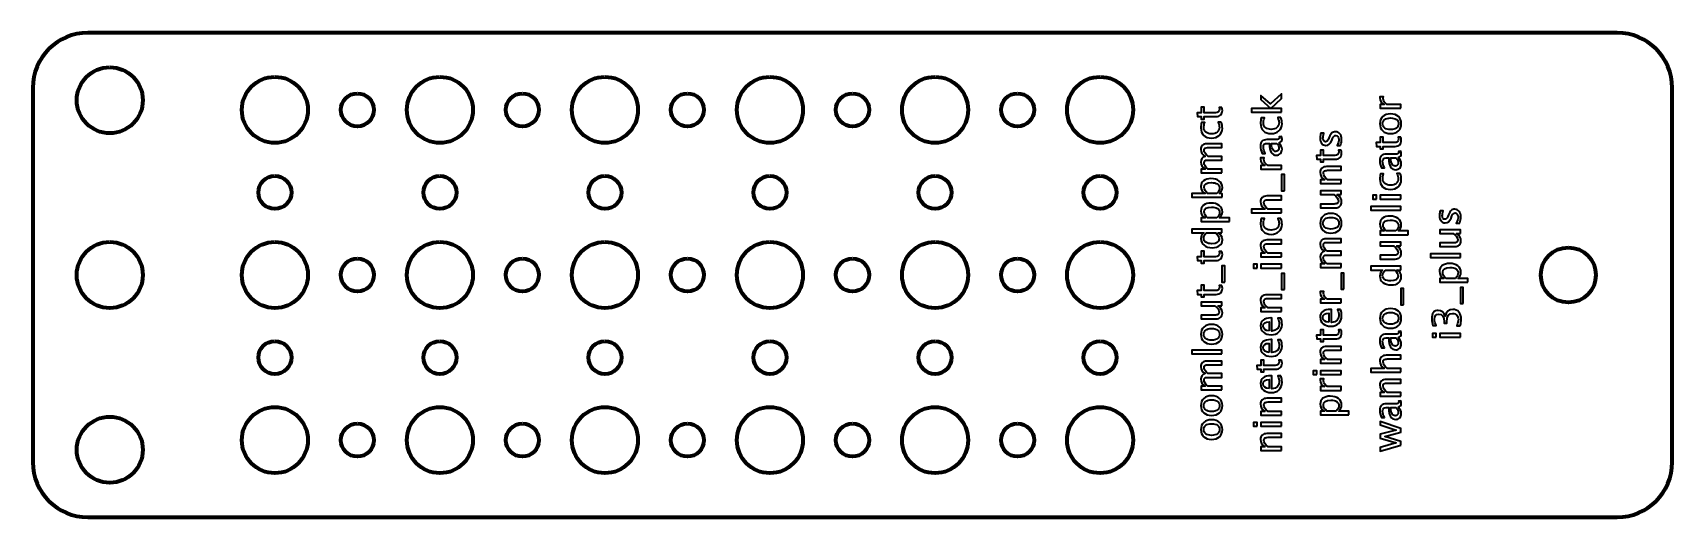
# Model space of a CAD drawing. Header units: centimetres. Extents: x -7.5 to 7.5, y -2.2 to 2.2.
import ezdxf

# ---------------------------------------------------------------- set-up
doc = ezdxf.new("R2010")
doc.units = ezdxf.units.CM
doc.header["$MEASUREMENT"] = 0
doc.layers.add('Layer 1', color=7, linetype='Continuous')

msp = doc.modelspace()

# ---------------------------------------------------------------- linework, layer by layer
at = {"layer": 'Layer 1', "lineweight": 106}
for centre, major_axis in [((-6.74998, 1.5875), (0, 0.3)), ((-5.24999, 1.49999), (0, 0.30001)), ((-3.74999, 1.49999), (0, 0.30001)), ((-2.24999, 1.49999), (0, 0.30001)), ((-0.74999, 1.49999), (0, 0.30001)), ((0.75001, 1.49999), (0, 0.30001)), ((2.25001, 1.49999), (0, 0.30001)), ((-4.5, 1.5), (0, 0.15)), ((-3, 1.5), (0, 0.15)), ((-1.5, 1.5), (0, 0.15)), ((0, 1.5), (0, 0.15)), ((1.5, 1.5), (0, 0.15)), ((-5.25, 0.75), (0, 0.15)), ((-3.75, 0.75), (0, 0.15)), ((-2.25, 0.75), (0, 0.15)), ((-0.75, 0.75), (0, 0.15)), ((0.75, 0.75), (0, 0.15)), ((2.25, 0.75), (0, 0.15)), ((-6.74999, -0.00001), (0, 0.30001)), ((-5.24999, -0.00001), (0, 0.30001)), ((-3.74999, -0.00001), (0, 0.30001)), ((-2.24999, -0.00001), (0, 0.30001)), ((-0.74999, -0.00001), (0, 0.30001)), ((0.75001, -0.00001), (0, 0.30001)), ((2.25001, -0.00001), (0, 0.30001)), ((-4.5, 0), (0, 0.15)), ((-3, 0), (0, 0.15)), ((-1.5, 0), (0, 0.15)), ((0, 0), (0, 0.15)), ((1.5, 0), (0, 0.15)), ((6.506, 0), (0, 0.25)), ((-5.25, -0.75), (0, 0.15)), ((-3.75, -0.75), (0, 0.15)), ((-2.25, -0.75), (0, 0.15)), ((-0.75, -0.75), (0, 0.15)), ((0.75, -0.75), (0, 0.15)), ((2.25, -0.75), (0, 0.15)), ((-6.74998, -1.5875), (0, 0.3)), ((-5.24999, -1.50001), (0, 0.30001)), ((-3.74999, -1.50001), (0, 0.30001)), ((-2.24999, -1.50001), (0, 0.30001)), ((-0.74999, -1.50001), (0, 0.30001)), ((0.75001, -1.50001), (0, 0.30001)), ((2.25001, -1.50001), (0, 0.30001)), ((-4.5, -1.5), (0, 0.15)), ((-3, -1.5), (0, 0.15)), ((-1.5, -1.5), (0, 0.15)), ((0, -1.5), (0, 0.15)), ((1.5, -1.5), (0, 0.15))]:
    msp.add_ellipse(centre, major_axis=major_axis, ratio=1, dxfattribs=at)
msp.add_open_spline([(-7.45, -1.7), (-7.45, -1.7), (-7.45, 1.7), (-7.45, 1.7), (-7.45, 1.7), (-7.45, 1.97614), (-7.22614, 2.2), (-6.95, 2.2), (-6.95, 2.2), (-6.95, 2.2), (6.95, 2.2), (6.95, 2.2), (6.95, 2.2), (7.22614, 2.2), (7.45, 1.97614), (7.45, 1.7), (7.45, 1.7), (7.45, 1.7), (7.45, -1.7), (7.45, -1.7), (7.45, -1.7), (7.45, -1.97614), (7.22614, -2.2), (6.95, -2.2), (6.95, -2.2), (6.95, -2.2), (-6.95, -2.2), (-6.95, -2.2), (-6.95, -2.2), (-7.22614, -2.2), (-7.45, -1.97614), (-7.45, -1.7)], degree=3, knots=[0, 0, 0, 0, 0.11111111, 0.11111111, 0.11111111, 0.11111111, 0.22222222, 0.22222222, 0.22222222, 0.22222222, 0.33333333, 0.33333333, 0.33333333, 0.33333333, 0.44444444, 0.44444444, 0.44444444, 0.44444444, 0.55555556, 0.55555556, 0.55555556, 0.55555556, 0.66666667, 0.66666667, 0.66666667, 0.66666667, 0.77777778, 0.77777778, 0.77777778, 0.77777778, 1, 1, 1, 1], dxfattribs=at)
at = {"layer": 'Layer 1', "color": 5, "lineweight": 35}
for points, knots in [([(3.89939, 1.48007), (3.89939, 1.48007), (3.6274, 1.48007), (3.6274, 1.48007), (3.6274, 1.48007), (3.6274, 1.48007), (3.6274, 1.51393), (3.6274, 1.51393), (3.6274, 1.51393), (3.6274, 1.51393), (3.80314, 1.51393), (3.80314, 1.51393), (3.80314, 1.51393), (3.80314, 1.51393), (3.71242, 1.59331), (3.71242, 1.59331), (3.71242, 1.59331), (3.71242, 1.59331), (3.71242, 1.62988), (3.71242, 1.62988), (3.71242, 1.62988), (3.71242, 1.62988), (3.79967, 1.55403), (3.79967, 1.55403), (3.79967, 1.55403), (3.79967, 1.55403), (3.89939, 1.64576), (3.89939, 1.64576), (3.89939, 1.64576), (3.89939, 1.64576), (3.89939, 1.60213), (3.89939, 1.60213), (3.89939, 1.60213), (3.89939, 1.60213), (3.80349, 1.51393), (3.80349, 1.51393), (3.80349, 1.51393), (3.80349, 1.51393), (3.89939, 1.51393), (3.89939, 1.51393), (3.89939, 1.51393), (3.89939, 1.51393), (3.89939, 1.48007), (3.89939, 1.48007)], [0, 0, 0, 0, 0.08333333, 0.08333333, 0.08333333, 0.08333333, 0.16666667, 0.16666667, 0.16666667, 0.16666667, 0.25, 0.25, 0.25, 0.25, 0.33333333, 0.33333333, 0.33333333, 0.33333333, 0.41666667, 0.41666667, 0.41666667, 0.41666667, 0.5, 0.5, 0.5, 0.5, 0.58333333, 0.58333333, 0.58333333, 0.58333333, 0.66666667, 0.66666667, 0.66666667, 0.66666667, 0.75, 0.75, 0.75, 0.75, 0.83333333, 0.83333333, 0.83333333, 0.83333333, 1, 1, 1, 1]), ([(3.35723, 1.52243), (3.36011, 1.51196), (3.36152, 1.50285), (3.36152, 1.49514), (3.36152, 1.49514), (3.36152, 1.47786), (3.35658, 1.46439), (3.34671, 1.45475), (3.34671, 1.45475), (3.33683, 1.44505), (3.32313, 1.44023), (3.30555, 1.44023), (3.30555, 1.44023), (3.30555, 1.44023), (3.19572, 1.44023), (3.19572, 1.44023), (3.19572, 1.44023), (3.19572, 1.44023), (3.19572, 1.41683), (3.19572, 1.41683), (3.19572, 1.41683), (3.19572, 1.41683), (3.17032, 1.41683), (3.17032, 1.41683), (3.17032, 1.41683), (3.17032, 1.41683), (3.17032, 1.44023), (3.17032, 1.44023), (3.17032, 1.44023), (3.17032, 1.44023), (3.13651, 1.44023), (3.13651, 1.44023), (3.13651, 1.44023), (3.13651, 1.44023), (3.13327, 1.47409), (3.13327, 1.47409), (3.13327, 1.47409), (3.13327, 1.47409), (3.17032, 1.47409), (3.17032, 1.47409), (3.17032, 1.47409), (3.17032, 1.47409), (3.17032, 1.52313), (3.17032, 1.52313), (3.17032, 1.52313), (3.17032, 1.52313), (3.19572, 1.52313), (3.19572, 1.52313), (3.19572, 1.52313), (3.19572, 1.52313), (3.19572, 1.47409), (3.19572, 1.47409), (3.19572, 1.47409), (3.19572, 1.47409), (3.29943, 1.47409), (3.29943, 1.47409), (3.29943, 1.47409), (3.32389, 1.47409), (3.33612, 1.48474), (3.33612, 1.50596), (3.33612, 1.50596), (3.33612, 1.51049), (3.33536, 1.51596), (3.33389, 1.52243), (3.33389, 1.52243), (3.33389, 1.52243), (3.35723, 1.52243), (3.35723, 1.52243)], [0, 0, 0, 0, 0.05555556, 0.05555556, 0.05555556, 0.05555556, 0.11111111, 0.11111111, 0.11111111, 0.11111111, 0.16666667, 0.16666667, 0.16666667, 0.16666667, 0.22222222, 0.22222222, 0.22222222, 0.22222222, 0.27777778, 0.27777778, 0.27777778, 0.27777778, 0.33333333, 0.33333333, 0.33333333, 0.33333333, 0.38888889, 0.38888889, 0.38888889, 0.38888889, 0.44444444, 0.44444444, 0.44444444, 0.44444444, 0.5, 0.5, 0.5, 0.5, 0.55555556, 0.55555556, 0.55555556, 0.55555556, 0.61111111, 0.61111111, 0.61111111, 0.61111111, 0.66666667, 0.66666667, 0.66666667, 0.66666667, 0.72222222, 0.72222222, 0.72222222, 0.72222222, 0.77777778, 0.77777778, 0.77777778, 0.77777778, 0.83333333, 0.83333333, 0.83333333, 0.83333333, 0.88888889, 0.88888889, 0.88888889, 0.88888889, 1, 1, 1, 1]), ([(4.98359, 1.51592), (4.98359, 1.51592), (4.79662, 1.51592), (4.79662, 1.51592), (4.79662, 1.51592), (4.79662, 1.51592), (4.79662, 1.54978), (4.79662, 1.54978), (4.79662, 1.54978), (4.79662, 1.54978), (4.83195, 1.54978), (4.83195, 1.54978), (4.83195, 1.54978), (4.80579, 1.56325), (4.79274, 1.58277), (4.79274, 1.6084), (4.79274, 1.6084), (4.79274, 1.61187), (4.79303, 1.61552), (4.79362, 1.61928), (4.79362, 1.61928), (4.79362, 1.61928), (4.82531, 1.61928), (4.82531, 1.61928), (4.82531, 1.61928), (4.82337, 1.6134), (4.82237, 1.60823), (4.82237, 1.60376), (4.82237, 1.60376), (4.82237, 1.58224), (4.83507, 1.56425), (4.86053, 1.54978), (4.86053, 1.54978), (4.86053, 1.54978), (4.98359, 1.54978), (4.98359, 1.54978), (4.98359, 1.54978), (4.98359, 1.54978), (4.98359, 1.51592), (4.98359, 1.51592)], [0, 0, 0, 0, 0.09090909, 0.09090909, 0.09090909, 0.09090909, 0.18181818, 0.18181818, 0.18181818, 0.18181818, 0.27272727, 0.27272727, 0.27272727, 0.27272727, 0.36363636, 0.36363636, 0.36363636, 0.36363636, 0.45454545, 0.45454545, 0.45454545, 0.45454545, 0.54545455, 0.54545455, 0.54545455, 0.54545455, 0.63636364, 0.63636364, 0.63636364, 0.63636364, 0.72727273, 0.72727273, 0.72727273, 0.72727273, 0.81818182, 0.81818182, 0.81818182, 0.81818182, 1, 1, 1, 1]), ([(3.35165, 1.38796), (3.35823, 1.36603), (3.36152, 1.3471), (3.36152, 1.33116), (3.36152, 1.33116), (3.36152, 1.30588), (3.35217, 1.28495), (3.33354, 1.26831), (3.33354, 1.26831), (3.31484, 1.25167), (3.29126, 1.24332), (3.26286, 1.24332), (3.26286, 1.24332), (3.23252, 1.24332), (3.20883, 1.25155), (3.19189, 1.26801), (3.19189, 1.26801), (3.1749, 1.28448), (3.16644, 1.30747), (3.16644, 1.33698), (3.16644, 1.33698), (3.16644, 1.35151), (3.16844, 1.36785), (3.17243, 1.38584), (3.17243, 1.38584), (3.17243, 1.38584), (3.20101, 1.38584), (3.20101, 1.38584), (3.20101, 1.38584), (3.19536, 1.36673), (3.19254, 1.35115), (3.19254, 1.33916), (3.19254, 1.33916), (3.19254, 1.32175), (3.19907, 1.30782), (3.21206, 1.29741), (3.21206, 1.29741), (3.22506, 1.28701), (3.2424, 1.28177), (3.26404, 1.28177), (3.26404, 1.28177), (3.28503, 1.28177), (3.30196, 1.28718), (3.31496, 1.29794), (3.31496, 1.29794), (3.32789, 1.3087), (3.33436, 1.32275), (3.33436, 1.34022), (3.33436, 1.34022), (3.33436, 1.35568), (3.33036, 1.37156), (3.32236, 1.38796), (3.32236, 1.38796), (3.32236, 1.38796), (3.35165, 1.38796), (3.35165, 1.38796)], [0, 0, 0, 0, 0.06666667, 0.06666667, 0.06666667, 0.06666667, 0.13333333, 0.13333333, 0.13333333, 0.13333333, 0.2, 0.2, 0.2, 0.2, 0.26666667, 0.26666667, 0.26666667, 0.26666667, 0.33333333, 0.33333333, 0.33333333, 0.33333333, 0.4, 0.4, 0.4, 0.4, 0.46666667, 0.46666667, 0.46666667, 0.46666667, 0.53333333, 0.53333333, 0.53333333, 0.53333333, 0.6, 0.6, 0.6, 0.6, 0.66666667, 0.66666667, 0.66666667, 0.66666667, 0.73333333, 0.73333333, 0.73333333, 0.73333333, 0.8, 0.8, 0.8, 0.8, 0.86666667, 0.86666667, 0.86666667, 0.86666667, 1, 1, 1, 1]), ([(3.89375, 1.42921), (3.90033, 1.40728), (3.90362, 1.38835), (3.90362, 1.37241), (3.90362, 1.37241), (3.90362, 1.34713), (3.89427, 1.3262), (3.87564, 1.30956), (3.87564, 1.30956), (3.85694, 1.29292), (3.83336, 1.28457), (3.80496, 1.28457), (3.80496, 1.28457), (3.77462, 1.28457), (3.75093, 1.2928), (3.73399, 1.30926), (3.73399, 1.30926), (3.717, 1.32573), (3.70854, 1.34872), (3.70854, 1.37823), (3.70854, 1.37823), (3.70854, 1.39276), (3.71054, 1.4091), (3.71453, 1.42709), (3.71453, 1.42709), (3.71453, 1.42709), (3.74311, 1.42709), (3.74311, 1.42709), (3.74311, 1.42709), (3.73746, 1.40798), (3.73464, 1.3924), (3.73464, 1.38041), (3.73464, 1.38041), (3.73464, 1.363), (3.74117, 1.34907), (3.75416, 1.33866), (3.75416, 1.33866), (3.76716, 1.32826), (3.7845, 1.32302), (3.80614, 1.32302), (3.80614, 1.32302), (3.82713, 1.32302), (3.84406, 1.32843), (3.85706, 1.33919), (3.85706, 1.33919), (3.86999, 1.34995), (3.87646, 1.364), (3.87646, 1.38147), (3.87646, 1.38147), (3.87646, 1.39693), (3.87246, 1.41281), (3.86446, 1.42921), (3.86446, 1.42921), (3.86446, 1.42921), (3.89375, 1.42921), (3.89375, 1.42921)], [0, 0, 0, 0, 0.06666667, 0.06666667, 0.06666667, 0.06666667, 0.13333333, 0.13333333, 0.13333333, 0.13333333, 0.2, 0.2, 0.2, 0.2, 0.26666667, 0.26666667, 0.26666667, 0.26666667, 0.33333333, 0.33333333, 0.33333333, 0.33333333, 0.4, 0.4, 0.4, 0.4, 0.46666667, 0.46666667, 0.46666667, 0.46666667, 0.53333333, 0.53333333, 0.53333333, 0.53333333, 0.6, 0.6, 0.6, 0.6, 0.66666667, 0.66666667, 0.66666667, 0.66666667, 0.73333333, 0.73333333, 0.73333333, 0.73333333, 0.8, 0.8, 0.8, 0.8, 0.86666667, 0.86666667, 0.86666667, 0.86666667, 1, 1, 1, 1]), ([(4.98782, 1.37363), (4.98782, 1.34618), (4.97906, 1.32442), (4.96154, 1.30843), (4.96154, 1.30843), (4.94402, 1.29238), (4.92021, 1.28438), (4.89016, 1.28438), (4.89016, 1.28438), (4.86018, 1.28438), (4.83642, 1.29238), (4.81896, 1.30843), (4.81896, 1.30843), (4.8015, 1.32442), (4.79274, 1.34618), (4.79274, 1.37363), (4.79274, 1.37363), (4.79274, 1.40109), (4.8015, 1.42285), (4.81896, 1.43884), (4.81896, 1.43884), (4.83642, 1.45489), (4.86018, 1.46289), (4.89016, 1.46289), (4.89016, 1.46289), (4.92021, 1.46289), (4.94402, 1.45489), (4.96154, 1.43884), (4.96154, 1.43884), (4.97906, 1.42285), (4.98782, 1.40109), (4.98782, 1.37363)], [0, 0, 0, 0, 0.11111111, 0.11111111, 0.11111111, 0.11111111, 0.22222222, 0.22222222, 0.22222222, 0.22222222, 0.33333333, 0.33333333, 0.33333333, 0.33333333, 0.44444444, 0.44444444, 0.44444444, 0.44444444, 0.55555556, 0.55555556, 0.55555556, 0.55555556, 0.66666667, 0.66666667, 0.66666667, 0.66666667, 0.77777778, 0.77777778, 0.77777778, 0.77777778, 1, 1, 1, 1]), ([(4.96242, 1.37357), (4.96242, 1.39033), (4.95613, 1.40338), (4.94349, 1.41267), (4.94349, 1.41267), (4.93091, 1.42191), (4.91315, 1.42655), (4.89016, 1.42655), (4.89016, 1.42655), (4.86729, 1.42655), (4.84953, 1.42191), (4.83695, 1.41267), (4.83695, 1.41267), (4.82443, 1.40338), (4.81814, 1.39033), (4.81814, 1.37357), (4.81814, 1.37357), (4.81814, 1.35676), (4.82443, 1.34371), (4.83695, 1.33453), (4.83695, 1.33453), (4.84953, 1.3253), (4.86729, 1.32072), (4.89016, 1.32072), (4.89016, 1.32072), (4.91315, 1.32072), (4.93091, 1.3253), (4.94349, 1.33453), (4.94349, 1.33453), (4.95613, 1.34371), (4.96242, 1.35676), (4.96242, 1.37357)], [0, 0, 0, 0, 0.11111111, 0.11111111, 0.11111111, 0.11111111, 0.22222222, 0.22222222, 0.22222222, 0.22222222, 0.33333333, 0.33333333, 0.33333333, 0.33333333, 0.44444444, 0.44444444, 0.44444444, 0.44444444, 0.55555556, 0.55555556, 0.55555556, 0.55555556, 0.66666667, 0.66666667, 0.66666667, 0.66666667, 0.77777778, 0.77777778, 0.77777778, 0.77777778, 1, 1, 1, 1]), ([(3.87558, 1.20096), (3.89427, 1.18062), (3.90362, 1.16104), (3.90362, 1.14223), (3.90362, 1.14223), (3.90362, 1.12676), (3.8988, 1.11389), (3.8891, 1.10371), (3.8891, 1.10371), (3.8794, 1.09348), (3.86717, 1.08837), (3.85241, 1.08837), (3.85241, 1.08837), (3.83201, 1.08837), (3.81631, 1.09695), (3.80537, 1.11412), (3.80537, 1.11412), (3.79444, 1.13129), (3.78897, 1.15593), (3.78897, 1.18803), (3.78897, 1.18803), (3.78897, 1.18803), (3.78897, 1.19597), (3.78897, 1.19597), (3.78897, 1.19597), (3.78897, 1.19597), (3.76645, 1.19597), (3.76645, 1.19597), (3.76645, 1.19597), (3.74475, 1.19597), (3.73394, 1.18468), (3.73394, 1.16204), (3.73394, 1.16204), (3.73394, 1.14452), (3.73946, 1.12535), (3.75052, 1.1046), (3.75052, 1.1046), (3.75052, 1.1046), (3.72265, 1.1046), (3.72265, 1.1046), (3.72265, 1.1046), (3.71324, 1.12741), (3.70854, 1.14893), (3.70854, 1.1691), (3.70854, 1.1691), (3.70854, 1.18985), (3.71324, 1.2052), (3.72271, 1.21502), (3.72271, 1.21502), (3.73217, 1.22489), (3.74675, 1.22983), (3.76645, 1.22983), (3.76645, 1.22983), (3.76645, 1.22983), (3.85094, 1.22983), (3.85094, 1.22983), (3.85094, 1.22983), (3.87029, 1.22983), (3.87999, 1.23577), (3.87999, 1.24771), (3.87999, 1.24771), (3.87999, 1.24918), (3.87975, 1.25135), (3.87928, 1.25423), (3.87928, 1.25423), (3.87928, 1.25423), (3.8981, 1.25665), (3.8981, 1.25665), (3.8981, 1.25665), (3.9018, 1.24894), (3.90362, 1.24048), (3.90362, 1.23119), (3.90362, 1.23119), (3.90362, 1.21537), (3.89427, 1.20532), (3.87558, 1.20096)], [0, 0, 0, 0, 0.05, 0.05, 0.05, 0.05, 0.1, 0.1, 0.1, 0.1, 0.15, 0.15, 0.15, 0.15, 0.2, 0.2, 0.2, 0.2, 0.25, 0.25, 0.25, 0.25, 0.3, 0.3, 0.3, 0.3, 0.35, 0.35, 0.35, 0.35, 0.4, 0.4, 0.4, 0.4, 0.45, 0.45, 0.45, 0.45, 0.5, 0.5, 0.5, 0.5, 0.55, 0.55, 0.55, 0.55, 0.6, 0.6, 0.6, 0.6, 0.65, 0.65, 0.65, 0.65, 0.7, 0.7, 0.7, 0.7, 0.75, 0.75, 0.75, 0.75, 0.8, 0.8, 0.8, 0.8, 0.85, 0.85, 0.85, 0.85, 0.9, 0.9, 0.9, 0.9, 1, 1, 1, 1]), ([(3.85712, 1.19597), (3.85712, 1.19597), (3.80908, 1.19597), (3.80908, 1.19597), (3.80908, 1.19597), (3.80908, 1.19597), (3.80873, 1.18509), (3.80873, 1.18509), (3.80873, 1.18509), (3.80873, 1.16627), (3.81219, 1.15111), (3.81913, 1.13952), (3.81913, 1.13952), (3.82613, 1.128), (3.83536, 1.12224), (3.84688, 1.12224), (3.84688, 1.12224), (3.85494, 1.12224), (3.86182, 1.12512), (3.8674, 1.13082), (3.8674, 1.13082), (3.87299, 1.13658), (3.87575, 1.14358), (3.87575, 1.15187), (3.87575, 1.15187), (3.87575, 1.16598), (3.86952, 1.18068), (3.85712, 1.19597)], [0, 0, 0, 0, 0.125, 0.125, 0.125, 0.125, 0.25, 0.25, 0.25, 0.25, 0.375, 0.375, 0.375, 0.375, 0.5, 0.5, 0.5, 0.5, 0.625, 0.625, 0.625, 0.625, 0.75, 0.75, 0.75, 0.75, 1, 1, 1, 1]), ([(4.43479, 1.17597), (4.43479, 1.17597), (4.40374, 1.17597), (4.40374, 1.17597), (4.40374, 1.17597), (4.4148, 1.19814), (4.42032, 1.21737), (4.42032, 1.23377), (4.42032, 1.23377), (4.42032, 1.24353), (4.41768, 1.25165), (4.41239, 1.25805), (4.41239, 1.25805), (4.40715, 1.26446), (4.40057, 1.2677), (4.39263, 1.2677), (4.39263, 1.2677), (4.38105, 1.2677), (4.37146, 1.2587), (4.36388, 1.24071), (4.36388, 1.24071), (4.36388, 1.24071), (4.35547, 1.22089), (4.35547, 1.22089), (4.35547, 1.22089), (4.34336, 1.19167), (4.32584, 1.17703), (4.30308, 1.17703), (4.30308, 1.17703), (4.2868, 1.17703), (4.27398, 1.18279), (4.26463, 1.19432), (4.26463, 1.19432), (4.25528, 1.20584), (4.25064, 1.22166), (4.25064, 1.24171), (4.25064, 1.24171), (4.25064, 1.25212), (4.25205, 1.26505), (4.25493, 1.2804), (4.25493, 1.2804), (4.25493, 1.2804), (4.25628, 1.28745), (4.25628, 1.28745), (4.25628, 1.28745), (4.25628, 1.28745), (4.2845, 1.28745), (4.2845, 1.28745), (4.2845, 1.28745), (4.27886, 1.26858), (4.27604, 1.25353), (4.27604, 1.2423), (4.27604, 1.2423), (4.27604, 1.23242), (4.27821, 1.2246), (4.2825, 1.21866), (4.2825, 1.21866), (4.2868, 1.21278), (4.29256, 1.20984), (4.29979, 1.20984), (4.29979, 1.20984), (4.30996, 1.20984), (4.3186, 1.21807), (4.3256, 1.23459), (4.3256, 1.23459), (4.3256, 1.23459), (4.33248, 1.25088), (4.33248, 1.25088), (4.33248, 1.25088), (4.34024, 1.26934), (4.34847, 1.2824), (4.35712, 1.29004), (4.35712, 1.29004), (4.36576, 1.29774), (4.37658, 1.30156), (4.38951, 1.30156), (4.38951, 1.30156), (4.40592, 1.30156), (4.41938, 1.2951), (4.42991, 1.2821), (4.42991, 1.2821), (4.44043, 1.26917), (4.44572, 1.25259), (4.44572, 1.23242), (4.44572, 1.23242), (4.44572, 1.2169), (4.44208, 1.19814), (4.43479, 1.17597)], [0, 0, 0, 0, 0.04347826, 0.04347826, 0.04347826, 0.04347826, 0.08695652, 0.08695652, 0.08695652, 0.08695652, 0.13043478, 0.13043478, 0.13043478, 0.13043478, 0.17391304, 0.17391304, 0.17391304, 0.17391304, 0.2173913, 0.2173913, 0.2173913, 0.2173913, 0.26086957, 0.26086957, 0.26086957, 0.26086957, 0.30434783, 0.30434783, 0.30434783, 0.30434783, 0.34782609, 0.34782609, 0.34782609, 0.34782609, 0.39130435, 0.39130435, 0.39130435, 0.39130435, 0.43478261, 0.43478261, 0.43478261, 0.43478261, 0.47826087, 0.47826087, 0.47826087, 0.47826087, 0.52173913, 0.52173913, 0.52173913, 0.52173913, 0.56521739, 0.56521739, 0.56521739, 0.56521739, 0.60869565, 0.60869565, 0.60869565, 0.60869565, 0.65217391, 0.65217391, 0.65217391, 0.65217391, 0.69565217, 0.69565217, 0.69565217, 0.69565217, 0.73913043, 0.73913043, 0.73913043, 0.73913043, 0.7826087, 0.7826087, 0.7826087, 0.7826087, 0.82608696, 0.82608696, 0.82608696, 0.82608696, 0.86956522, 0.86956522, 0.86956522, 0.86956522, 0.91304348, 0.91304348, 0.91304348, 0.91304348, 1, 1, 1, 1]), ([(4.98353, 1.25087), (4.98641, 1.2404), (4.98782, 1.23129), (4.98782, 1.22358), (4.98782, 1.22358), (4.98782, 1.2063), (4.98288, 1.19283), (4.97301, 1.18319), (4.97301, 1.18319), (4.96313, 1.17349), (4.94943, 1.16867), (4.93185, 1.16867), (4.93185, 1.16867), (4.93185, 1.16867), (4.82202, 1.16867), (4.82202, 1.16867), (4.82202, 1.16867), (4.82202, 1.16867), (4.82202, 1.14527), (4.82202, 1.14527), (4.82202, 1.14527), (4.82202, 1.14527), (4.79662, 1.14527), (4.79662, 1.14527), (4.79662, 1.14527), (4.79662, 1.14527), (4.79662, 1.16867), (4.79662, 1.16867), (4.79662, 1.16867), (4.79662, 1.16867), (4.76281, 1.16867), (4.76281, 1.16867), (4.76281, 1.16867), (4.76281, 1.16867), (4.75957, 1.20253), (4.75957, 1.20253), (4.75957, 1.20253), (4.75957, 1.20253), (4.79662, 1.20253), (4.79662, 1.20253), (4.79662, 1.20253), (4.79662, 1.20253), (4.79662, 1.25157), (4.79662, 1.25157), (4.79662, 1.25157), (4.79662, 1.25157), (4.82202, 1.25157), (4.82202, 1.25157), (4.82202, 1.25157), (4.82202, 1.25157), (4.82202, 1.20253), (4.82202, 1.20253), (4.82202, 1.20253), (4.82202, 1.20253), (4.92573, 1.20253), (4.92573, 1.20253), (4.92573, 1.20253), (4.95019, 1.20253), (4.96242, 1.21318), (4.96242, 1.2344), (4.96242, 1.2344), (4.96242, 1.23893), (4.96166, 1.2444), (4.96019, 1.25087), (4.96019, 1.25087), (4.96019, 1.25087), (4.98353, 1.25087), (4.98353, 1.25087)], [0, 0, 0, 0, 0.05555556, 0.05555556, 0.05555556, 0.05555556, 0.11111111, 0.11111111, 0.11111111, 0.11111111, 0.16666667, 0.16666667, 0.16666667, 0.16666667, 0.22222222, 0.22222222, 0.22222222, 0.22222222, 0.27777778, 0.27777778, 0.27777778, 0.27777778, 0.33333333, 0.33333333, 0.33333333, 0.33333333, 0.38888889, 0.38888889, 0.38888889, 0.38888889, 0.44444444, 0.44444444, 0.44444444, 0.44444444, 0.5, 0.5, 0.5, 0.5, 0.55555556, 0.55555556, 0.55555556, 0.55555556, 0.61111111, 0.61111111, 0.61111111, 0.61111111, 0.66666667, 0.66666667, 0.66666667, 0.66666667, 0.72222222, 0.72222222, 0.72222222, 0.72222222, 0.77777778, 0.77777778, 0.77777778, 0.77777778, 0.83333333, 0.83333333, 0.83333333, 0.83333333, 0.88888889, 0.88888889, 0.88888889, 0.88888889, 1, 1, 1, 1]), ([(3.35729, 0.92876), (3.35729, 0.92876), (3.17032, 0.92876), (3.17032, 0.92876), (3.17032, 0.92876), (3.17032, 0.92876), (3.17032, 0.96262), (3.17032, 0.96262), (3.17032, 0.96262), (3.17032, 0.96262), (3.20565, 0.96262), (3.20565, 0.96262), (3.20565, 0.96262), (3.17949, 0.97915), (3.16644, 1.00031), (3.16644, 1.02624), (3.16644, 1.02624), (3.16644, 1.05123), (3.17949, 1.06822), (3.20565, 1.07728), (3.20565, 1.07728), (3.17925, 1.09333), (3.16608, 1.11426), (3.16608, 1.13995), (3.16608, 1.13995), (3.16608, 1.15636), (3.1709, 1.16912), (3.18061, 1.17823), (3.18061, 1.17823), (3.19031, 1.18734), (3.20389, 1.19193), (3.22135, 1.19193), (3.22135, 1.19193), (3.22135, 1.19193), (3.35729, 1.19193), (3.35729, 1.19193), (3.35729, 1.19193), (3.35729, 1.19193), (3.35729, 1.15806), (3.35729, 1.15806), (3.35729, 1.15806), (3.35729, 1.15806), (3.22694, 1.15806), (3.22694, 1.15806), (3.22694, 1.15806), (3.20565, 1.15806), (3.19501, 1.1496), (3.19501, 1.13266), (3.19501, 1.13266), (3.19501, 1.11508), (3.20742, 1.09662), (3.23229, 1.07728), (3.23229, 1.07728), (3.23229, 1.07728), (3.35729, 1.07728), (3.35729, 1.07728), (3.35729, 1.07728), (3.35729, 1.07728), (3.35729, 1.04341), (3.35729, 1.04341), (3.35729, 1.04341), (3.35729, 1.04341), (3.22682, 1.04341), (3.22682, 1.04341), (3.22682, 1.04341), (3.20536, 1.04341), (3.19466, 1.03483), (3.19466, 1.0176), (3.19466, 1.0176), (3.19466, 1.00049), (3.20712, 0.98214), (3.23211, 0.96262), (3.23211, 0.96262), (3.23211, 0.96262), (3.35729, 0.96262), (3.35729, 0.96262), (3.35729, 0.96262), (3.35729, 0.96262), (3.35729, 0.92876), (3.35729, 0.92876)], [0, 0, 0, 0, 0.04761905, 0.04761905, 0.04761905, 0.04761905, 0.0952381, 0.0952381, 0.0952381, 0.0952381, 0.14285714, 0.14285714, 0.14285714, 0.14285714, 0.19047619, 0.19047619, 0.19047619, 0.19047619, 0.23809524, 0.23809524, 0.23809524, 0.23809524, 0.28571429, 0.28571429, 0.28571429, 0.28571429, 0.33333333, 0.33333333, 0.33333333, 0.33333333, 0.38095238, 0.38095238, 0.38095238, 0.38095238, 0.42857143, 0.42857143, 0.42857143, 0.42857143, 0.47619048, 0.47619048, 0.47619048, 0.47619048, 0.52380952, 0.52380952, 0.52380952, 0.52380952, 0.57142857, 0.57142857, 0.57142857, 0.57142857, 0.61904762, 0.61904762, 0.61904762, 0.61904762, 0.66666667, 0.66666667, 0.66666667, 0.66666667, 0.71428571, 0.71428571, 0.71428571, 0.71428571, 0.76190476, 0.76190476, 0.76190476, 0.76190476, 0.80952381, 0.80952381, 0.80952381, 0.80952381, 0.85714286, 0.85714286, 0.85714286, 0.85714286, 0.9047619, 0.9047619, 0.9047619, 0.9047619, 1, 1, 1, 1]), ([(3.89939, 0.96025), (3.89939, 0.96025), (3.71242, 0.96025), (3.71242, 0.96025), (3.71242, 0.96025), (3.71242, 0.96025), (3.71242, 0.99411), (3.71242, 0.99411), (3.71242, 0.99411), (3.71242, 0.99411), (3.74775, 0.99411), (3.74775, 0.99411), (3.74775, 0.99411), (3.72159, 1.00758), (3.70854, 1.0271), (3.70854, 1.05273), (3.70854, 1.05273), (3.70854, 1.0562), (3.70883, 1.05985), (3.70942, 1.06361), (3.70942, 1.06361), (3.70942, 1.06361), (3.74111, 1.06361), (3.74111, 1.06361), (3.74111, 1.06361), (3.73917, 1.05773), (3.73817, 1.05256), (3.73817, 1.04809), (3.73817, 1.04809), (3.73817, 1.02657), (3.75087, 1.00858), (3.77633, 0.99411), (3.77633, 0.99411), (3.77633, 0.99411), (3.89939, 0.99411), (3.89939, 0.99411), (3.89939, 0.99411), (3.89939, 0.99411), (3.89939, 0.96025), (3.89939, 0.96025)], [0, 0, 0, 0, 0.09090909, 0.09090909, 0.09090909, 0.09090909, 0.18181818, 0.18181818, 0.18181818, 0.18181818, 0.27272727, 0.27272727, 0.27272727, 0.27272727, 0.36363636, 0.36363636, 0.36363636, 0.36363636, 0.45454545, 0.45454545, 0.45454545, 0.45454545, 0.54545455, 0.54545455, 0.54545455, 0.54545455, 0.63636364, 0.63636364, 0.63636364, 0.63636364, 0.72727273, 0.72727273, 0.72727273, 0.72727273, 0.81818182, 0.81818182, 0.81818182, 0.81818182, 1, 1, 1, 1]), ([(4.44143, 1.13435), (4.44431, 1.12388), (4.44572, 1.11477), (4.44572, 1.10706), (4.44572, 1.10706), (4.44572, 1.08978), (4.44078, 1.07631), (4.43091, 1.06667), (4.43091, 1.06667), (4.42103, 1.05697), (4.40733, 1.05215), (4.38975, 1.05215), (4.38975, 1.05215), (4.38975, 1.05215), (4.27992, 1.05215), (4.27992, 1.05215), (4.27992, 1.05215), (4.27992, 1.05215), (4.27992, 1.02875), (4.27992, 1.02875), (4.27992, 1.02875), (4.27992, 1.02875), (4.25452, 1.02875), (4.25452, 1.02875), (4.25452, 1.02875), (4.25452, 1.02875), (4.25452, 1.05215), (4.25452, 1.05215), (4.25452, 1.05215), (4.25452, 1.05215), (4.22071, 1.05215), (4.22071, 1.05215), (4.22071, 1.05215), (4.22071, 1.05215), (4.21747, 1.08601), (4.21747, 1.08601), (4.21747, 1.08601), (4.21747, 1.08601), (4.25452, 1.08601), (4.25452, 1.08601), (4.25452, 1.08601), (4.25452, 1.08601), (4.25452, 1.13505), (4.25452, 1.13505), (4.25452, 1.13505), (4.25452, 1.13505), (4.27992, 1.13505), (4.27992, 1.13505), (4.27992, 1.13505), (4.27992, 1.13505), (4.27992, 1.08601), (4.27992, 1.08601), (4.27992, 1.08601), (4.27992, 1.08601), (4.38363, 1.08601), (4.38363, 1.08601), (4.38363, 1.08601), (4.40809, 1.08601), (4.42032, 1.09666), (4.42032, 1.11788), (4.42032, 1.11788), (4.42032, 1.12241), (4.41956, 1.12788), (4.41809, 1.13435), (4.41809, 1.13435), (4.41809, 1.13435), (4.44143, 1.13435), (4.44143, 1.13435)], [0, 0, 0, 0, 0.05555556, 0.05555556, 0.05555556, 0.05555556, 0.11111111, 0.11111111, 0.11111111, 0.11111111, 0.16666667, 0.16666667, 0.16666667, 0.16666667, 0.22222222, 0.22222222, 0.22222222, 0.22222222, 0.27777778, 0.27777778, 0.27777778, 0.27777778, 0.33333333, 0.33333333, 0.33333333, 0.33333333, 0.38888889, 0.38888889, 0.38888889, 0.38888889, 0.44444444, 0.44444444, 0.44444444, 0.44444444, 0.5, 0.5, 0.5, 0.5, 0.55555556, 0.55555556, 0.55555556, 0.55555556, 0.61111111, 0.61111111, 0.61111111, 0.61111111, 0.66666667, 0.66666667, 0.66666667, 0.66666667, 0.72222222, 0.72222222, 0.72222222, 0.72222222, 0.77777778, 0.77777778, 0.77777778, 0.77777778, 0.83333333, 0.83333333, 0.83333333, 0.83333333, 0.88888889, 0.88888889, 0.88888889, 0.88888889, 1, 1, 1, 1]), ([(4.95978, 1.06883), (4.97847, 1.04849), (4.98782, 1.02891), (4.98782, 1.0101), (4.98782, 1.0101), (4.98782, 0.99463), (4.983, 0.98176), (4.9733, 0.97158), (4.9733, 0.97158), (4.9636, 0.96135), (4.95137, 0.95624), (4.93661, 0.95624), (4.93661, 0.95624), (4.91621, 0.95624), (4.90051, 0.96482), (4.88957, 0.98199), (4.88957, 0.98199), (4.87864, 0.99916), (4.87317, 1.0238), (4.87317, 1.0559), (4.87317, 1.0559), (4.87317, 1.0559), (4.87317, 1.06384), (4.87317, 1.06384), (4.87317, 1.06384), (4.87317, 1.06384), (4.85065, 1.06384), (4.85065, 1.06384), (4.85065, 1.06384), (4.82895, 1.06384), (4.81814, 1.05255), (4.81814, 1.02991), (4.81814, 1.02991), (4.81814, 1.01239), (4.82366, 0.99322), (4.83472, 0.97247), (4.83472, 0.97247), (4.83472, 0.97247), (4.80685, 0.97247), (4.80685, 0.97247), (4.80685, 0.97247), (4.79744, 0.99528), (4.79274, 1.0168), (4.79274, 1.03697), (4.79274, 1.03697), (4.79274, 1.05772), (4.79744, 1.07307), (4.80691, 1.08289), (4.80691, 1.08289), (4.81637, 1.09276), (4.83095, 1.0977), (4.85065, 1.0977), (4.85065, 1.0977), (4.85065, 1.0977), (4.93514, 1.0977), (4.93514, 1.0977), (4.93514, 1.0977), (4.95449, 1.0977), (4.96419, 1.10364), (4.96419, 1.11558), (4.96419, 1.11558), (4.96419, 1.11705), (4.96395, 1.11922), (4.96348, 1.1221), (4.96348, 1.1221), (4.96348, 1.1221), (4.9823, 1.12452), (4.9823, 1.12452), (4.9823, 1.12452), (4.986, 1.11681), (4.98782, 1.10835), (4.98782, 1.09906), (4.98782, 1.09906), (4.98782, 1.08324), (4.97847, 1.07319), (4.95978, 1.06883)], [0, 0, 0, 0, 0.05, 0.05, 0.05, 0.05, 0.1, 0.1, 0.1, 0.1, 0.15, 0.15, 0.15, 0.15, 0.2, 0.2, 0.2, 0.2, 0.25, 0.25, 0.25, 0.25, 0.3, 0.3, 0.3, 0.3, 0.35, 0.35, 0.35, 0.35, 0.4, 0.4, 0.4, 0.4, 0.45, 0.45, 0.45, 0.45, 0.5, 0.5, 0.5, 0.5, 0.55, 0.55, 0.55, 0.55, 0.6, 0.6, 0.6, 0.6, 0.65, 0.65, 0.65, 0.65, 0.7, 0.7, 0.7, 0.7, 0.75, 0.75, 0.75, 0.75, 0.8, 0.8, 0.8, 0.8, 0.85, 0.85, 0.85, 0.85, 0.9, 0.9, 0.9, 0.9, 1, 1, 1, 1]), ([(4.94132, 1.06384), (4.94132, 1.06384), (4.89328, 1.06384), (4.89328, 1.06384), (4.89328, 1.06384), (4.89328, 1.06384), (4.89293, 1.05296), (4.89293, 1.05296), (4.89293, 1.05296), (4.89293, 1.03414), (4.89639, 1.01898), (4.90333, 1.00739), (4.90333, 1.00739), (4.91033, 0.99587), (4.91956, 0.99011), (4.93108, 0.99011), (4.93108, 0.99011), (4.93914, 0.99011), (4.94602, 0.99299), (4.9516, 0.99869), (4.9516, 0.99869), (4.95719, 1.00445), (4.95995, 1.01145), (4.95995, 1.01974), (4.95995, 1.01974), (4.95995, 1.03385), (4.95372, 1.04855), (4.94132, 1.06384)], [0, 0, 0, 0, 0.125, 0.125, 0.125, 0.125, 0.25, 0.25, 0.25, 0.25, 0.375, 0.375, 0.375, 0.375, 0.5, 0.5, 0.5, 0.5, 0.625, 0.625, 0.625, 0.625, 0.75, 0.75, 0.75, 0.75, 1, 1, 1, 1]), ([(3.92479, 0.76481), (3.92479, 0.76481), (3.89939, 0.76481), (3.89939, 0.76481), (3.89939, 0.76481), (3.89939, 0.76481), (3.89939, 0.91156), (3.89939, 0.91156), (3.89939, 0.91156), (3.89939, 0.91156), (3.92479, 0.91156), (3.92479, 0.91156), (3.92479, 0.91156), (3.92479, 0.91156), (3.92479, 0.76481), (3.92479, 0.76481)], [0, 0, 0, 0, 0.2, 0.2, 0.2, 0.2, 0.4, 0.4, 0.4, 0.4, 0.6, 0.6, 0.6, 0.6, 1, 1, 1, 1]), ([(4.44149, 0.83178), (4.44149, 0.83178), (4.25452, 0.83178), (4.25452, 0.83178), (4.25452, 0.83178), (4.25452, 0.83178), (4.25452, 0.86564), (4.25452, 0.86564), (4.25452, 0.86564), (4.25452, 0.86564), (4.28985, 0.86564), (4.28985, 0.86564), (4.28985, 0.86564), (4.26369, 0.88358), (4.25064, 0.90557), (4.25064, 0.93155), (4.25064, 0.93155), (4.25064, 0.9479), (4.25575, 0.96089), (4.26604, 0.97048), (4.26604, 0.97048), (4.27627, 0.98006), (4.29009, 0.98488), (4.30737, 0.98488), (4.30737, 0.98488), (4.30737, 0.98488), (4.44149, 0.98488), (4.44149, 0.98488), (4.44149, 0.98488), (4.44149, 0.98488), (4.44149, 0.95102), (4.44149, 0.95102), (4.44149, 0.95102), (4.44149, 0.95102), (4.31843, 0.95102), (4.31843, 0.95102), (4.31843, 0.95102), (4.30455, 0.95102), (4.29467, 0.94896), (4.2888, 0.9449), (4.2888, 0.9449), (4.28286, 0.94079), (4.27992, 0.93402), (4.27992, 0.92456), (4.27992, 0.92456), (4.27992, 0.90374), (4.2935, 0.88411), (4.32066, 0.86564), (4.32066, 0.86564), (4.32066, 0.86564), (4.44149, 0.86564), (4.44149, 0.86564), (4.44149, 0.86564), (4.44149, 0.86564), (4.44149, 0.83178), (4.44149, 0.83178)], [0, 0, 0, 0, 0.06666667, 0.06666667, 0.06666667, 0.06666667, 0.13333333, 0.13333333, 0.13333333, 0.13333333, 0.2, 0.2, 0.2, 0.2, 0.26666667, 0.26666667, 0.26666667, 0.26666667, 0.33333333, 0.33333333, 0.33333333, 0.33333333, 0.4, 0.4, 0.4, 0.4, 0.46666667, 0.46666667, 0.46666667, 0.46666667, 0.53333333, 0.53333333, 0.53333333, 0.53333333, 0.6, 0.6, 0.6, 0.6, 0.66666667, 0.66666667, 0.66666667, 0.66666667, 0.73333333, 0.73333333, 0.73333333, 0.73333333, 0.8, 0.8, 0.8, 0.8, 0.86666667, 0.86666667, 0.86666667, 0.86666667, 1, 1, 1, 1]), ([(4.97795, 0.92161), (4.98453, 0.89968), (4.98782, 0.88075), (4.98782, 0.86481), (4.98782, 0.86481), (4.98782, 0.83953), (4.97847, 0.8186), (4.95984, 0.80196), (4.95984, 0.80196), (4.94114, 0.78532), (4.91756, 0.77697), (4.88916, 0.77697), (4.88916, 0.77697), (4.85882, 0.77697), (4.83513, 0.7852), (4.81819, 0.80166), (4.81819, 0.80166), (4.8012, 0.81813), (4.79274, 0.84112), (4.79274, 0.87063), (4.79274, 0.87063), (4.79274, 0.88516), (4.79474, 0.9015), (4.79873, 0.91949), (4.79873, 0.91949), (4.79873, 0.91949), (4.82731, 0.91949), (4.82731, 0.91949), (4.82731, 0.91949), (4.82166, 0.90038), (4.81884, 0.8848), (4.81884, 0.87281), (4.81884, 0.87281), (4.81884, 0.8554), (4.82537, 0.84147), (4.83836, 0.83106), (4.83836, 0.83106), (4.85136, 0.82066), (4.8687, 0.81542), (4.89034, 0.81542), (4.89034, 0.81542), (4.91133, 0.81542), (4.92826, 0.82083), (4.94126, 0.83159), (4.94126, 0.83159), (4.95419, 0.84235), (4.96066, 0.8564), (4.96066, 0.87387), (4.96066, 0.87387), (4.96066, 0.88933), (4.95666, 0.90521), (4.94866, 0.92161), (4.94866, 0.92161), (4.94866, 0.92161), (4.97795, 0.92161), (4.97795, 0.92161)], [0, 0, 0, 0, 0.06666667, 0.06666667, 0.06666667, 0.06666667, 0.13333333, 0.13333333, 0.13333333, 0.13333333, 0.2, 0.2, 0.2, 0.2, 0.26666667, 0.26666667, 0.26666667, 0.26666667, 0.33333333, 0.33333333, 0.33333333, 0.33333333, 0.4, 0.4, 0.4, 0.4, 0.46666667, 0.46666667, 0.46666667, 0.46666667, 0.53333333, 0.53333333, 0.53333333, 0.53333333, 0.6, 0.6, 0.6, 0.6, 0.66666667, 0.66666667, 0.66666667, 0.66666667, 0.73333333, 0.73333333, 0.73333333, 0.73333333, 0.8, 0.8, 0.8, 0.8, 0.86666667, 0.86666667, 0.86666667, 0.86666667, 1, 1, 1, 1]), ([(3.35941, 0.70674), (3.35941, 0.70674), (3.0853, 0.70674), (3.0853, 0.70674), (3.0853, 0.70674), (3.0853, 0.70674), (3.0853, 0.7406), (3.0853, 0.7406), (3.0853, 0.7406), (3.0853, 0.7406), (3.20565, 0.7406), (3.20565, 0.7406), (3.20565, 0.7406), (3.17949, 0.75448), (3.16644, 0.77535), (3.16644, 0.80316), (3.16644, 0.80316), (3.16644, 0.82568), (3.17461, 0.84338), (3.19101, 0.85632), (3.19101, 0.85632), (3.20742, 0.86925), (3.22982, 0.87572), (3.25822, 0.87572), (3.25822, 0.87572), (3.28914, 0.87572), (3.31413, 0.86837), (3.33307, 0.85373), (3.33307, 0.85373), (3.35206, 0.83909), (3.36152, 0.8198), (3.36152, 0.79593), (3.36152, 0.79593), (3.36152, 0.77377), (3.35306, 0.7553), (3.33606, 0.7406), (3.33606, 0.7406), (3.33606, 0.7406), (3.35941, 0.73649), (3.35941, 0.73649), (3.35941, 0.73649), (3.35941, 0.73649), (3.35941, 0.70674), (3.35941, 0.70674)], [0, 0, 0, 0, 0.08333333, 0.08333333, 0.08333333, 0.08333333, 0.16666667, 0.16666667, 0.16666667, 0.16666667, 0.25, 0.25, 0.25, 0.25, 0.33333333, 0.33333333, 0.33333333, 0.33333333, 0.41666667, 0.41666667, 0.41666667, 0.41666667, 0.5, 0.5, 0.5, 0.5, 0.58333333, 0.58333333, 0.58333333, 0.58333333, 0.66666667, 0.66666667, 0.66666667, 0.66666667, 0.75, 0.75, 0.75, 0.75, 0.83333333, 0.83333333, 0.83333333, 0.83333333, 1, 1, 1, 1]), ([(3.31272, 0.7406), (3.32836, 0.75807), (3.33612, 0.77471), (3.33612, 0.79052), (3.33612, 0.79052), (3.33612, 0.8061), (3.3296, 0.81816), (3.3166, 0.82662), (3.3166, 0.82662), (3.30361, 0.83515), (3.28532, 0.83938), (3.26169, 0.83938), (3.26169, 0.83938), (3.21794, 0.83938), (3.19607, 0.82492), (3.19607, 0.79599), (3.19607, 0.79599), (3.19607, 0.77706), (3.2063, 0.7586), (3.22682, 0.7406), (3.22682, 0.7406), (3.22682, 0.7406), (3.31272, 0.7406), (3.31272, 0.7406)], [0, 0, 0, 0, 0.14285714, 0.14285714, 0.14285714, 0.14285714, 0.28571429, 0.28571429, 0.28571429, 0.28571429, 0.42857143, 0.42857143, 0.42857143, 0.42857143, 0.57142857, 0.57142857, 0.57142857, 0.57142857, 0.71428571, 0.71428571, 0.71428571, 0.71428571, 1, 1, 1, 1]), ([(4.44149, 0.72994), (4.44149, 0.72994), (4.40633, 0.72994), (4.40633, 0.72994), (4.40633, 0.72994), (4.43261, 0.71189), (4.44572, 0.68996), (4.44572, 0.66421), (4.44572, 0.66421), (4.44572, 0.64786), (4.44061, 0.63487), (4.43032, 0.62522), (4.43032, 0.62522), (4.42003, 0.61552), (4.40621, 0.6107), (4.38875, 0.6107), (4.38875, 0.6107), (4.38875, 0.6107), (4.25452, 0.6107), (4.25452, 0.6107), (4.25452, 0.6107), (4.25452, 0.6107), (4.25452, 0.64457), (4.25452, 0.64457), (4.25452, 0.64457), (4.25452, 0.64457), (4.3777, 0.64457), (4.3777, 0.64457), (4.3777, 0.64457), (4.39175, 0.64457), (4.40168, 0.64662), (4.40756, 0.65068), (4.40756, 0.65068), (4.4135, 0.6548), (4.41644, 0.66162), (4.41644, 0.6712), (4.41644, 0.6712), (4.41644, 0.6919), (4.40286, 0.71154), (4.37564, 0.72994), (4.37564, 0.72994), (4.37564, 0.72994), (4.25452, 0.72994), (4.25452, 0.72994), (4.25452, 0.72994), (4.25452, 0.72994), (4.25452, 0.76381), (4.25452, 0.76381), (4.25452, 0.76381), (4.25452, 0.76381), (4.44149, 0.76381), (4.44149, 0.76381), (4.44149, 0.76381), (4.44149, 0.76381), (4.44149, 0.72994), (4.44149, 0.72994)], [0, 0, 0, 0, 0.06666667, 0.06666667, 0.06666667, 0.06666667, 0.13333333, 0.13333333, 0.13333333, 0.13333333, 0.2, 0.2, 0.2, 0.2, 0.26666667, 0.26666667, 0.26666667, 0.26666667, 0.33333333, 0.33333333, 0.33333333, 0.33333333, 0.4, 0.4, 0.4, 0.4, 0.46666667, 0.46666667, 0.46666667, 0.46666667, 0.53333333, 0.53333333, 0.53333333, 0.53333333, 0.6, 0.6, 0.6, 0.6, 0.66666667, 0.66666667, 0.66666667, 0.66666667, 0.73333333, 0.73333333, 0.73333333, 0.73333333, 0.8, 0.8, 0.8, 0.8, 0.86666667, 0.86666667, 0.86666667, 0.86666667, 1, 1, 1, 1]), ([(3.42538, 0.48472), (3.42538, 0.48472), (3.17032, 0.48472), (3.17032, 0.48472), (3.17032, 0.48472), (3.17032, 0.48472), (3.17032, 0.51858), (3.17032, 0.51858), (3.17032, 0.51858), (3.17032, 0.51858), (3.20565, 0.51858), (3.20565, 0.51858), (3.20565, 0.51858), (3.17949, 0.53246), (3.16644, 0.55333), (3.16644, 0.58114), (3.16644, 0.58114), (3.16644, 0.60366), (3.17461, 0.62136), (3.19101, 0.6343), (3.19101, 0.6343), (3.20742, 0.64723), (3.22982, 0.6537), (3.25822, 0.6537), (3.25822, 0.6537), (3.28914, 0.6537), (3.31413, 0.64635), (3.33307, 0.63171), (3.33307, 0.63171), (3.35206, 0.61707), (3.36152, 0.59778), (3.36152, 0.57391), (3.36152, 0.57391), (3.36152, 0.55175), (3.35306, 0.53328), (3.33606, 0.51858), (3.33606, 0.51858), (3.33606, 0.51858), (3.42538, 0.51858), (3.42538, 0.51858), (3.42538, 0.51858), (3.42538, 0.51858), (3.42538, 0.48472), (3.42538, 0.48472)], [0, 0, 0, 0, 0.08333333, 0.08333333, 0.08333333, 0.08333333, 0.16666667, 0.16666667, 0.16666667, 0.16666667, 0.25, 0.25, 0.25, 0.25, 0.33333333, 0.33333333, 0.33333333, 0.33333333, 0.41666667, 0.41666667, 0.41666667, 0.41666667, 0.5, 0.5, 0.5, 0.5, 0.58333333, 0.58333333, 0.58333333, 0.58333333, 0.66666667, 0.66666667, 0.66666667, 0.66666667, 0.75, 0.75, 0.75, 0.75, 0.83333333, 0.83333333, 0.83333333, 0.83333333, 1, 1, 1, 1]), ([(3.31272, 0.51858), (3.32836, 0.53605), (3.33612, 0.55269), (3.33612, 0.5685), (3.33612, 0.5685), (3.33612, 0.58408), (3.3296, 0.59614), (3.3166, 0.6046), (3.3166, 0.6046), (3.30361, 0.61313), (3.28532, 0.61736), (3.26169, 0.61736), (3.26169, 0.61736), (3.21794, 0.61736), (3.19607, 0.6029), (3.19607, 0.57397), (3.19607, 0.57397), (3.19607, 0.55504), (3.2063, 0.53658), (3.22682, 0.51858), (3.22682, 0.51858), (3.22682, 0.51858), (3.31272, 0.51858), (3.31272, 0.51858)], [0, 0, 0, 0, 0.14285714, 0.14285714, 0.14285714, 0.14285714, 0.28571429, 0.28571429, 0.28571429, 0.28571429, 0.42857143, 0.42857143, 0.42857143, 0.42857143, 0.57142857, 0.57142857, 0.57142857, 0.57142857, 0.71428571, 0.71428571, 0.71428571, 0.71428571, 1, 1, 1, 1]), ([(3.89939, 0.5649), (3.89939, 0.5649), (3.6274, 0.5649), (3.6274, 0.5649), (3.6274, 0.5649), (3.6274, 0.5649), (3.6274, 0.59876), (3.6274, 0.59876), (3.6274, 0.59876), (3.6274, 0.59876), (3.74775, 0.59876), (3.74775, 0.59876), (3.74775, 0.59876), (3.72159, 0.6167), (3.70854, 0.63869), (3.70854, 0.66467), (3.70854, 0.66467), (3.70854, 0.68102), (3.71365, 0.69401), (3.72394, 0.7036), (3.72394, 0.7036), (3.73417, 0.71318), (3.74799, 0.718), (3.76527, 0.718), (3.76527, 0.718), (3.76527, 0.718), (3.89939, 0.718), (3.89939, 0.718), (3.89939, 0.718), (3.89939, 0.718), (3.89939, 0.68414), (3.89939, 0.68414), (3.89939, 0.68414), (3.89939, 0.68414), (3.77633, 0.68414), (3.77633, 0.68414), (3.77633, 0.68414), (3.76245, 0.68414), (3.75257, 0.68208), (3.7467, 0.67802), (3.7467, 0.67802), (3.74076, 0.67391), (3.73782, 0.66714), (3.73782, 0.65768), (3.73782, 0.65768), (3.73782, 0.63686), (3.7514, 0.61723), (3.77856, 0.59876), (3.77856, 0.59876), (3.77856, 0.59876), (3.89939, 0.59876), (3.89939, 0.59876), (3.89939, 0.59876), (3.89939, 0.59876), (3.89939, 0.5649), (3.89939, 0.5649)], [0, 0, 0, 0, 0.06666667, 0.06666667, 0.06666667, 0.06666667, 0.13333333, 0.13333333, 0.13333333, 0.13333333, 0.2, 0.2, 0.2, 0.2, 0.26666667, 0.26666667, 0.26666667, 0.26666667, 0.33333333, 0.33333333, 0.33333333, 0.33333333, 0.4, 0.4, 0.4, 0.4, 0.46666667, 0.46666667, 0.46666667, 0.46666667, 0.53333333, 0.53333333, 0.53333333, 0.53333333, 0.6, 0.6, 0.6, 0.6, 0.66666667, 0.66666667, 0.66666667, 0.66666667, 0.73333333, 0.73333333, 0.73333333, 0.73333333, 0.8, 0.8, 0.8, 0.8, 0.86666667, 0.86666667, 0.86666667, 0.86666667, 1, 1, 1, 1]), ([(4.98359, 0.58789), (4.98359, 0.58789), (4.7116, 0.58789), (4.7116, 0.58789), (4.7116, 0.58789), (4.7116, 0.58789), (4.7116, 0.62175), (4.7116, 0.62175), (4.7116, 0.62175), (4.7116, 0.62175), (4.98359, 0.62175), (4.98359, 0.62175), (4.98359, 0.62175), (4.98359, 0.62175), (4.98359, 0.58789), (4.98359, 0.58789)], [0, 0, 0, 0, 0.2, 0.2, 0.2, 0.2, 0.4, 0.4, 0.4, 0.4, 0.6, 0.6, 0.6, 0.6, 1, 1, 1, 1]), ([(4.7624, 0.68984), (4.7624, 0.68984), (4.72853, 0.68984), (4.72853, 0.68984), (4.72853, 0.68984), (4.72853, 0.68984), (4.72853, 0.7237), (4.72853, 0.7237), (4.72853, 0.7237), (4.72853, 0.7237), (4.7624, 0.7237), (4.7624, 0.7237), (4.7624, 0.7237), (4.7624, 0.7237), (4.7624, 0.68984), (4.7624, 0.68984)], [0, 0, 0, 0, 0.2, 0.2, 0.2, 0.2, 0.4, 0.4, 0.4, 0.4, 0.6, 0.6, 0.6, 0.6, 1, 1, 1, 1]), ([(4.98359, 0.68984), (4.98359, 0.68984), (4.79662, 0.68984), (4.79662, 0.68984), (4.79662, 0.68984), (4.79662, 0.68984), (4.79662, 0.7237), (4.79662, 0.7237), (4.79662, 0.7237), (4.79662, 0.7237), (4.98359, 0.7237), (4.98359, 0.7237), (4.98359, 0.7237), (4.98359, 0.7237), (4.98359, 0.68984), (4.98359, 0.68984)], [0, 0, 0, 0, 0.2, 0.2, 0.2, 0.2, 0.4, 0.4, 0.4, 0.4, 0.6, 0.6, 0.6, 0.6, 1, 1, 1, 1]), ([(5.51899, 0.4719), (5.51899, 0.4719), (5.48794, 0.4719), (5.48794, 0.4719), (5.48794, 0.4719), (5.499, 0.49407), (5.50452, 0.5133), (5.50452, 0.5297), (5.50452, 0.5297), (5.50452, 0.53946), (5.50188, 0.54758), (5.49659, 0.55398), (5.49659, 0.55398), (5.49135, 0.56039), (5.48477, 0.56363), (5.47683, 0.56363), (5.47683, 0.56363), (5.46525, 0.56363), (5.45566, 0.55463), (5.44808, 0.53664), (5.44808, 0.53664), (5.44808, 0.53664), (5.43967, 0.51682), (5.43967, 0.51682), (5.43967, 0.51682), (5.42756, 0.4876), (5.41004, 0.47296), (5.38728, 0.47296), (5.38728, 0.47296), (5.371, 0.47296), (5.35818, 0.47872), (5.34883, 0.49025), (5.34883, 0.49025), (5.33948, 0.50177), (5.33484, 0.51759), (5.33484, 0.53764), (5.33484, 0.53764), (5.33484, 0.54805), (5.33625, 0.56098), (5.33913, 0.57633), (5.33913, 0.57633), (5.33913, 0.57633), (5.34048, 0.58338), (5.34048, 0.58338), (5.34048, 0.58338), (5.34048, 0.58338), (5.3687, 0.58338), (5.3687, 0.58338), (5.3687, 0.58338), (5.36306, 0.56451), (5.36024, 0.54946), (5.36024, 0.53823), (5.36024, 0.53823), (5.36024, 0.52835), (5.36241, 0.52053), (5.3667, 0.51459), (5.3667, 0.51459), (5.371, 0.50871), (5.37676, 0.50577), (5.38399, 0.50577), (5.38399, 0.50577), (5.39416, 0.50577), (5.4028, 0.514), (5.4098, 0.53052), (5.4098, 0.53052), (5.4098, 0.53052), (5.41668, 0.54681), (5.41668, 0.54681), (5.41668, 0.54681), (5.42444, 0.56527), (5.43267, 0.57833), (5.44132, 0.58597), (5.44132, 0.58597), (5.44996, 0.59367), (5.46078, 0.59749), (5.47371, 0.59749), (5.47371, 0.59749), (5.49012, 0.59749), (5.50358, 0.59103), (5.51411, 0.57803), (5.51411, 0.57803), (5.52463, 0.5651), (5.52992, 0.54852), (5.52992, 0.52835), (5.52992, 0.52835), (5.52992, 0.51283), (5.52628, 0.49407), (5.51899, 0.4719)], [0, 0, 0, 0, 0.04347826, 0.04347826, 0.04347826, 0.04347826, 0.08695652, 0.08695652, 0.08695652, 0.08695652, 0.13043478, 0.13043478, 0.13043478, 0.13043478, 0.17391304, 0.17391304, 0.17391304, 0.17391304, 0.2173913, 0.2173913, 0.2173913, 0.2173913, 0.26086957, 0.26086957, 0.26086957, 0.26086957, 0.30434783, 0.30434783, 0.30434783, 0.30434783, 0.34782609, 0.34782609, 0.34782609, 0.34782609, 0.39130435, 0.39130435, 0.39130435, 0.39130435, 0.43478261, 0.43478261, 0.43478261, 0.43478261, 0.47826087, 0.47826087, 0.47826087, 0.47826087, 0.52173913, 0.52173913, 0.52173913, 0.52173913, 0.56521739, 0.56521739, 0.56521739, 0.56521739, 0.60869565, 0.60869565, 0.60869565, 0.60869565, 0.65217391, 0.65217391, 0.65217391, 0.65217391, 0.69565217, 0.69565217, 0.69565217, 0.69565217, 0.73913043, 0.73913043, 0.73913043, 0.73913043, 0.7826087, 0.7826087, 0.7826087, 0.7826087, 0.82608696, 0.82608696, 0.82608696, 0.82608696, 0.86956522, 0.86956522, 0.86956522, 0.86956522, 0.91304348, 0.91304348, 0.91304348, 0.91304348, 1, 1, 1, 1]), ([(3.89375, 0.51404), (3.90033, 0.49211), (3.90362, 0.47318), (3.90362, 0.45724), (3.90362, 0.45724), (3.90362, 0.43196), (3.89427, 0.41103), (3.87564, 0.39439), (3.87564, 0.39439), (3.85694, 0.37775), (3.83336, 0.3694), (3.80496, 0.3694), (3.80496, 0.3694), (3.77462, 0.3694), (3.75093, 0.37763), (3.73399, 0.39409), (3.73399, 0.39409), (3.717, 0.41056), (3.70854, 0.43355), (3.70854, 0.46306), (3.70854, 0.46306), (3.70854, 0.47759), (3.71054, 0.49393), (3.71453, 0.51192), (3.71453, 0.51192), (3.71453, 0.51192), (3.74311, 0.51192), (3.74311, 0.51192), (3.74311, 0.51192), (3.73746, 0.49281), (3.73464, 0.47723), (3.73464, 0.46524), (3.73464, 0.46524), (3.73464, 0.44783), (3.74117, 0.4339), (3.75416, 0.42349), (3.75416, 0.42349), (3.76716, 0.41309), (3.7845, 0.40785), (3.80614, 0.40785), (3.80614, 0.40785), (3.82713, 0.40785), (3.84406, 0.41326), (3.85706, 0.42402), (3.85706, 0.42402), (3.86999, 0.43478), (3.87646, 0.44883), (3.87646, 0.4663), (3.87646, 0.4663), (3.87646, 0.48176), (3.87246, 0.49764), (3.86446, 0.51404), (3.86446, 0.51404), (3.86446, 0.51404), (3.89375, 0.51404), (3.89375, 0.51404)], [0, 0, 0, 0, 0.06666667, 0.06666667, 0.06666667, 0.06666667, 0.13333333, 0.13333333, 0.13333333, 0.13333333, 0.2, 0.2, 0.2, 0.2, 0.26666667, 0.26666667, 0.26666667, 0.26666667, 0.33333333, 0.33333333, 0.33333333, 0.33333333, 0.4, 0.4, 0.4, 0.4, 0.46666667, 0.46666667, 0.46666667, 0.46666667, 0.53333333, 0.53333333, 0.53333333, 0.53333333, 0.6, 0.6, 0.6, 0.6, 0.66666667, 0.66666667, 0.66666667, 0.66666667, 0.73333333, 0.73333333, 0.73333333, 0.73333333, 0.8, 0.8, 0.8, 0.8, 0.86666667, 0.86666667, 0.86666667, 0.86666667, 1, 1, 1, 1]), ([(4.44572, 0.47053), (4.44572, 0.44308), (4.43696, 0.42132), (4.41944, 0.40533), (4.41944, 0.40533), (4.40192, 0.38928), (4.37811, 0.38128), (4.34806, 0.38128), (4.34806, 0.38128), (4.31808, 0.38128), (4.29432, 0.38928), (4.27686, 0.40533), (4.27686, 0.40533), (4.2594, 0.42132), (4.25064, 0.44308), (4.25064, 0.47053), (4.25064, 0.47053), (4.25064, 0.49799), (4.2594, 0.51975), (4.27686, 0.53574), (4.27686, 0.53574), (4.29432, 0.55179), (4.31808, 0.55979), (4.34806, 0.55979), (4.34806, 0.55979), (4.37811, 0.55979), (4.40192, 0.55179), (4.41944, 0.53574), (4.41944, 0.53574), (4.43696, 0.51975), (4.44572, 0.49799), (4.44572, 0.47053)], [0, 0, 0, 0, 0.11111111, 0.11111111, 0.11111111, 0.11111111, 0.22222222, 0.22222222, 0.22222222, 0.22222222, 0.33333333, 0.33333333, 0.33333333, 0.33333333, 0.44444444, 0.44444444, 0.44444444, 0.44444444, 0.55555556, 0.55555556, 0.55555556, 0.55555556, 0.66666667, 0.66666667, 0.66666667, 0.66666667, 0.77777778, 0.77777778, 0.77777778, 0.77777778, 1, 1, 1, 1]), ([(4.42032, 0.47047), (4.42032, 0.48723), (4.41403, 0.50028), (4.40139, 0.50957), (4.40139, 0.50957), (4.38881, 0.51881), (4.37105, 0.52345), (4.34806, 0.52345), (4.34806, 0.52345), (4.32519, 0.52345), (4.30743, 0.51881), (4.29485, 0.50957), (4.29485, 0.50957), (4.28233, 0.50028), (4.27604, 0.48723), (4.27604, 0.47047), (4.27604, 0.47047), (4.27604, 0.45366), (4.28233, 0.44061), (4.29485, 0.43143), (4.29485, 0.43143), (4.30743, 0.4222), (4.32519, 0.41762), (4.34806, 0.41762), (4.34806, 0.41762), (4.37105, 0.41762), (4.38881, 0.4222), (4.40139, 0.43143), (4.40139, 0.43143), (4.41403, 0.44061), (4.42032, 0.45366), (4.42032, 0.47047)], [0, 0, 0, 0, 0.11111111, 0.11111111, 0.11111111, 0.11111111, 0.22222222, 0.22222222, 0.22222222, 0.22222222, 0.33333333, 0.33333333, 0.33333333, 0.33333333, 0.44444444, 0.44444444, 0.44444444, 0.44444444, 0.55555556, 0.55555556, 0.55555556, 0.55555556, 0.66666667, 0.66666667, 0.66666667, 0.66666667, 0.77777778, 0.77777778, 0.77777778, 0.77777778, 1, 1, 1, 1]), ([(5.05168, 0.36587), (5.05168, 0.36587), (4.79662, 0.36587), (4.79662, 0.36587), (4.79662, 0.36587), (4.79662, 0.36587), (4.79662, 0.39973), (4.79662, 0.39973), (4.79662, 0.39973), (4.79662, 0.39973), (4.83195, 0.39973), (4.83195, 0.39973), (4.83195, 0.39973), (4.80579, 0.41361), (4.79274, 0.43448), (4.79274, 0.46229), (4.79274, 0.46229), (4.79274, 0.48481), (4.80091, 0.50251), (4.81731, 0.51545), (4.81731, 0.51545), (4.83372, 0.52838), (4.85612, 0.53485), (4.88452, 0.53485), (4.88452, 0.53485), (4.91544, 0.53485), (4.94043, 0.5275), (4.95937, 0.51286), (4.95937, 0.51286), (4.97836, 0.49822), (4.98782, 0.47893), (4.98782, 0.45506), (4.98782, 0.45506), (4.98782, 0.4329), (4.97936, 0.41443), (4.96236, 0.39973), (4.96236, 0.39973), (4.96236, 0.39973), (5.05168, 0.39973), (5.05168, 0.39973), (5.05168, 0.39973), (5.05168, 0.39973), (5.05168, 0.36587), (5.05168, 0.36587)], [0, 0, 0, 0, 0.08333333, 0.08333333, 0.08333333, 0.08333333, 0.16666667, 0.16666667, 0.16666667, 0.16666667, 0.25, 0.25, 0.25, 0.25, 0.33333333, 0.33333333, 0.33333333, 0.33333333, 0.41666667, 0.41666667, 0.41666667, 0.41666667, 0.5, 0.5, 0.5, 0.5, 0.58333333, 0.58333333, 0.58333333, 0.58333333, 0.66666667, 0.66666667, 0.66666667, 0.66666667, 0.75, 0.75, 0.75, 0.75, 0.83333333, 0.83333333, 0.83333333, 0.83333333, 1, 1, 1, 1]), ([(4.93902, 0.39973), (4.95466, 0.4172), (4.96242, 0.43384), (4.96242, 0.44965), (4.96242, 0.44965), (4.96242, 0.46523), (4.9559, 0.47729), (4.9429, 0.48575), (4.9429, 0.48575), (4.92991, 0.49428), (4.91162, 0.49851), (4.88799, 0.49851), (4.88799, 0.49851), (4.84424, 0.49851), (4.82237, 0.48405), (4.82237, 0.45512), (4.82237, 0.45512), (4.82237, 0.43619), (4.8326, 0.41773), (4.85312, 0.39973), (4.85312, 0.39973), (4.85312, 0.39973), (4.93902, 0.39973), (4.93902, 0.39973)], [0, 0, 0, 0, 0.14285714, 0.14285714, 0.14285714, 0.14285714, 0.28571429, 0.28571429, 0.28571429, 0.28571429, 0.42857143, 0.42857143, 0.42857143, 0.42857143, 0.57142857, 0.57142857, 0.57142857, 0.57142857, 0.71428571, 0.71428571, 0.71428571, 0.71428571, 1, 1, 1, 1]), ([(3.35729, 0.38299), (3.35729, 0.38299), (3.32219, 0.38299), (3.32219, 0.38299), (3.32219, 0.38299), (3.34841, 0.36918), (3.36152, 0.34836), (3.36152, 0.32055), (3.36152, 0.32055), (3.36152, 0.29797), (3.35335, 0.28022), (3.33695, 0.26728), (3.33695, 0.26728), (3.32054, 0.25435), (3.29814, 0.24788), (3.26974, 0.24788), (3.26974, 0.24788), (3.2387, 0.24788), (3.21371, 0.25523), (3.19478, 0.26987), (3.19478, 0.26987), (3.1759, 0.28457), (3.16644, 0.30385), (3.16644, 0.32778), (3.16644, 0.32778), (3.16644, 0.34995), (3.1749, 0.36841), (3.19189, 0.38299), (3.19189, 0.38299), (3.19189, 0.38299), (3.0853, 0.38299), (3.0853, 0.38299), (3.0853, 0.38299), (3.0853, 0.38299), (3.0853, 0.41686), (3.0853, 0.41686), (3.0853, 0.41686), (3.0853, 0.41686), (3.35729, 0.41686), (3.35729, 0.41686), (3.35729, 0.41686), (3.35729, 0.41686), (3.35729, 0.38299), (3.35729, 0.38299)], [0, 0, 0, 0, 0.08333333, 0.08333333, 0.08333333, 0.08333333, 0.16666667, 0.16666667, 0.16666667, 0.16666667, 0.25, 0.25, 0.25, 0.25, 0.33333333, 0.33333333, 0.33333333, 0.33333333, 0.41666667, 0.41666667, 0.41666667, 0.41666667, 0.5, 0.5, 0.5, 0.5, 0.58333333, 0.58333333, 0.58333333, 0.58333333, 0.66666667, 0.66666667, 0.66666667, 0.66666667, 0.75, 0.75, 0.75, 0.75, 0.83333333, 0.83333333, 0.83333333, 0.83333333, 1, 1, 1, 1]), ([(3.21506, 0.38299), (3.1996, 0.36541), (3.19184, 0.34878), (3.19184, 0.33302), (3.19184, 0.33302), (3.19184, 0.3175), (3.1983, 0.3055), (3.2113, 0.29698), (3.2113, 0.29698), (3.22423, 0.28845), (3.24258, 0.28422), (3.26633, 0.28422), (3.26633, 0.28422), (3.31002, 0.28422), (3.33189, 0.29868), (3.33189, 0.32767), (3.33189, 0.32767), (3.33189, 0.34648), (3.3216, 0.36494), (3.30108, 0.38299), (3.30108, 0.38299), (3.30108, 0.38299), (3.21506, 0.38299), (3.21506, 0.38299)], [0, 0, 0, 0, 0.14285714, 0.14285714, 0.14285714, 0.14285714, 0.28571429, 0.28571429, 0.28571429, 0.28571429, 0.42857143, 0.42857143, 0.42857143, 0.42857143, 0.57142857, 0.57142857, 0.57142857, 0.57142857, 0.71428571, 0.71428571, 0.71428571, 0.71428571, 1, 1, 1, 1]), ([(3.89939, 0.16526), (3.89939, 0.16526), (3.71242, 0.16526), (3.71242, 0.16526), (3.71242, 0.16526), (3.71242, 0.16526), (3.71242, 0.19912), (3.71242, 0.19912), (3.71242, 0.19912), (3.71242, 0.19912), (3.74775, 0.19912), (3.74775, 0.19912), (3.74775, 0.19912), (3.72159, 0.21706), (3.70854, 0.23905), (3.70854, 0.26503), (3.70854, 0.26503), (3.70854, 0.28138), (3.71365, 0.29437), (3.72394, 0.30396), (3.72394, 0.30396), (3.73417, 0.31354), (3.74799, 0.31836), (3.76527, 0.31836), (3.76527, 0.31836), (3.76527, 0.31836), (3.89939, 0.31836), (3.89939, 0.31836), (3.89939, 0.31836), (3.89939, 0.31836), (3.89939, 0.2845), (3.89939, 0.2845), (3.89939, 0.2845), (3.89939, 0.2845), (3.77633, 0.2845), (3.77633, 0.2845), (3.77633, 0.2845), (3.76245, 0.2845), (3.75257, 0.28244), (3.7467, 0.27838), (3.7467, 0.27838), (3.74076, 0.27427), (3.73782, 0.2675), (3.73782, 0.25804), (3.73782, 0.25804), (3.73782, 0.23722), (3.7514, 0.21759), (3.77856, 0.19912), (3.77856, 0.19912), (3.77856, 0.19912), (3.89939, 0.19912), (3.89939, 0.19912), (3.89939, 0.19912), (3.89939, 0.19912), (3.89939, 0.16526), (3.89939, 0.16526)], [0, 0, 0, 0, 0.06666667, 0.06666667, 0.06666667, 0.06666667, 0.13333333, 0.13333333, 0.13333333, 0.13333333, 0.2, 0.2, 0.2, 0.2, 0.26666667, 0.26666667, 0.26666667, 0.26666667, 0.33333333, 0.33333333, 0.33333333, 0.33333333, 0.4, 0.4, 0.4, 0.4, 0.46666667, 0.46666667, 0.46666667, 0.46666667, 0.53333333, 0.53333333, 0.53333333, 0.53333333, 0.6, 0.6, 0.6, 0.6, 0.66666667, 0.66666667, 0.66666667, 0.66666667, 0.73333333, 0.73333333, 0.73333333, 0.73333333, 0.8, 0.8, 0.8, 0.8, 0.86666667, 0.86666667, 0.86666667, 0.86666667, 1, 1, 1, 1]), ([(4.44149, 0.06672), (4.44149, 0.06672), (4.25452, 0.06672), (4.25452, 0.06672), (4.25452, 0.06672), (4.25452, 0.06672), (4.25452, 0.10058), (4.25452, 0.10058), (4.25452, 0.10058), (4.25452, 0.10058), (4.28985, 0.10058), (4.28985, 0.10058), (4.28985, 0.10058), (4.26369, 0.11711), (4.25064, 0.13827), (4.25064, 0.1642), (4.25064, 0.1642), (4.25064, 0.18919), (4.26369, 0.20618), (4.28985, 0.21524), (4.28985, 0.21524), (4.26345, 0.23129), (4.25028, 0.25222), (4.25028, 0.27791), (4.25028, 0.27791), (4.25028, 0.29432), (4.2551, 0.30708), (4.26481, 0.31619), (4.26481, 0.31619), (4.27451, 0.3253), (4.28809, 0.32989), (4.30555, 0.32989), (4.30555, 0.32989), (4.30555, 0.32989), (4.44149, 0.32989), (4.44149, 0.32989), (4.44149, 0.32989), (4.44149, 0.32989), (4.44149, 0.29602), (4.44149, 0.29602), (4.44149, 0.29602), (4.44149, 0.29602), (4.31114, 0.29602), (4.31114, 0.29602), (4.31114, 0.29602), (4.28985, 0.29602), (4.27921, 0.28756), (4.27921, 0.27062), (4.27921, 0.27062), (4.27921, 0.25304), (4.29162, 0.23458), (4.31649, 0.21524), (4.31649, 0.21524), (4.31649, 0.21524), (4.44149, 0.21524), (4.44149, 0.21524), (4.44149, 0.21524), (4.44149, 0.21524), (4.44149, 0.18137), (4.44149, 0.18137), (4.44149, 0.18137), (4.44149, 0.18137), (4.31102, 0.18137), (4.31102, 0.18137), (4.31102, 0.18137), (4.28956, 0.18137), (4.27886, 0.17279), (4.27886, 0.15556), (4.27886, 0.15556), (4.27886, 0.13845), (4.29132, 0.1201), (4.31631, 0.10058), (4.31631, 0.10058), (4.31631, 0.10058), (4.44149, 0.10058), (4.44149, 0.10058), (4.44149, 0.10058), (4.44149, 0.10058), (4.44149, 0.06672), (4.44149, 0.06672)], [0, 0, 0, 0, 0.04761905, 0.04761905, 0.04761905, 0.04761905, 0.0952381, 0.0952381, 0.0952381, 0.0952381, 0.14285714, 0.14285714, 0.14285714, 0.14285714, 0.19047619, 0.19047619, 0.19047619, 0.19047619, 0.23809524, 0.23809524, 0.23809524, 0.23809524, 0.28571429, 0.28571429, 0.28571429, 0.28571429, 0.33333333, 0.33333333, 0.33333333, 0.33333333, 0.38095238, 0.38095238, 0.38095238, 0.38095238, 0.42857143, 0.42857143, 0.42857143, 0.42857143, 0.47619048, 0.47619048, 0.47619048, 0.47619048, 0.52380952, 0.52380952, 0.52380952, 0.52380952, 0.57142857, 0.57142857, 0.57142857, 0.57142857, 0.61904762, 0.61904762, 0.61904762, 0.61904762, 0.66666667, 0.66666667, 0.66666667, 0.66666667, 0.71428571, 0.71428571, 0.71428571, 0.71428571, 0.76190476, 0.76190476, 0.76190476, 0.76190476, 0.80952381, 0.80952381, 0.80952381, 0.80952381, 0.85714286, 0.85714286, 0.85714286, 0.85714286, 0.9047619, 0.9047619, 0.9047619, 0.9047619, 1, 1, 1, 1]), ([(5.52569, 0.37677), (5.52569, 0.37677), (5.49053, 0.37677), (5.49053, 0.37677), (5.49053, 0.37677), (5.51681, 0.35872), (5.52992, 0.33679), (5.52992, 0.31104), (5.52992, 0.31104), (5.52992, 0.29469), (5.52481, 0.2817), (5.51452, 0.27205), (5.51452, 0.27205), (5.50423, 0.26235), (5.49041, 0.25753), (5.47295, 0.25753), (5.47295, 0.25753), (5.47295, 0.25753), (5.33872, 0.25753), (5.33872, 0.25753), (5.33872, 0.25753), (5.33872, 0.25753), (5.33872, 0.2914), (5.33872, 0.2914), (5.33872, 0.2914), (5.33872, 0.2914), (5.4619, 0.2914), (5.4619, 0.2914), (5.4619, 0.2914), (5.47595, 0.2914), (5.48588, 0.29345), (5.49176, 0.29751), (5.49176, 0.29751), (5.4977, 0.30163), (5.50064, 0.30845), (5.50064, 0.31803), (5.50064, 0.31803), (5.50064, 0.33873), (5.48706, 0.35837), (5.45984, 0.37677), (5.45984, 0.37677), (5.45984, 0.37677), (5.33872, 0.37677), (5.33872, 0.37677), (5.33872, 0.37677), (5.33872, 0.37677), (5.33872, 0.41064), (5.33872, 0.41064), (5.33872, 0.41064), (5.33872, 0.41064), (5.52569, 0.41064), (5.52569, 0.41064), (5.52569, 0.41064), (5.52569, 0.41064), (5.52569, 0.37677), (5.52569, 0.37677)], [0, 0, 0, 0, 0.06666667, 0.06666667, 0.06666667, 0.06666667, 0.13333333, 0.13333333, 0.13333333, 0.13333333, 0.2, 0.2, 0.2, 0.2, 0.26666667, 0.26666667, 0.26666667, 0.26666667, 0.33333333, 0.33333333, 0.33333333, 0.33333333, 0.4, 0.4, 0.4, 0.4, 0.46666667, 0.46666667, 0.46666667, 0.46666667, 0.53333333, 0.53333333, 0.53333333, 0.53333333, 0.6, 0.6, 0.6, 0.6, 0.66666667, 0.66666667, 0.66666667, 0.66666667, 0.73333333, 0.73333333, 0.73333333, 0.73333333, 0.8, 0.8, 0.8, 0.8, 0.86666667, 0.86666667, 0.86666667, 0.86666667, 1, 1, 1, 1]), ([(3.35723, 0.21437), (3.36011, 0.2039), (3.36152, 0.19479), (3.36152, 0.18708), (3.36152, 0.18708), (3.36152, 0.1698), (3.35658, 0.15633), (3.34671, 0.14669), (3.34671, 0.14669), (3.33683, 0.13699), (3.32313, 0.13217), (3.30555, 0.13217), (3.30555, 0.13217), (3.30555, 0.13217), (3.19572, 0.13217), (3.19572, 0.13217), (3.19572, 0.13217), (3.19572, 0.13217), (3.19572, 0.10877), (3.19572, 0.10877), (3.19572, 0.10877), (3.19572, 0.10877), (3.17032, 0.10877), (3.17032, 0.10877), (3.17032, 0.10877), (3.17032, 0.10877), (3.17032, 0.13217), (3.17032, 0.13217), (3.17032, 0.13217), (3.17032, 0.13217), (3.13651, 0.13217), (3.13651, 0.13217), (3.13651, 0.13217), (3.13651, 0.13217), (3.13327, 0.16603), (3.13327, 0.16603), (3.13327, 0.16603), (3.13327, 0.16603), (3.17032, 0.16603), (3.17032, 0.16603), (3.17032, 0.16603), (3.17032, 0.16603), (3.17032, 0.21507), (3.17032, 0.21507), (3.17032, 0.21507), (3.17032, 0.21507), (3.19572, 0.21507), (3.19572, 0.21507), (3.19572, 0.21507), (3.19572, 0.21507), (3.19572, 0.16603), (3.19572, 0.16603), (3.19572, 0.16603), (3.19572, 0.16603), (3.29943, 0.16603), (3.29943, 0.16603), (3.29943, 0.16603), (3.32389, 0.16603), (3.33612, 0.17668), (3.33612, 0.1979), (3.33612, 0.1979), (3.33612, 0.20243), (3.33536, 0.2079), (3.33389, 0.21437), (3.33389, 0.21437), (3.33389, 0.21437), (3.35723, 0.21437), (3.35723, 0.21437)], [0, 0, 0, 0, 0.05555556, 0.05555556, 0.05555556, 0.05555556, 0.11111111, 0.11111111, 0.11111111, 0.11111111, 0.16666667, 0.16666667, 0.16666667, 0.16666667, 0.22222222, 0.22222222, 0.22222222, 0.22222222, 0.27777778, 0.27777778, 0.27777778, 0.27777778, 0.33333333, 0.33333333, 0.33333333, 0.33333333, 0.38888889, 0.38888889, 0.38888889, 0.38888889, 0.44444444, 0.44444444, 0.44444444, 0.44444444, 0.5, 0.5, 0.5, 0.5, 0.55555556, 0.55555556, 0.55555556, 0.55555556, 0.61111111, 0.61111111, 0.61111111, 0.61111111, 0.66666667, 0.66666667, 0.66666667, 0.66666667, 0.72222222, 0.72222222, 0.72222222, 0.72222222, 0.77777778, 0.77777778, 0.77777778, 0.77777778, 0.83333333, 0.83333333, 0.83333333, 0.83333333, 0.88888889, 0.88888889, 0.88888889, 0.88888889, 1, 1, 1, 1]), ([(4.98359, 0.26403), (4.98359, 0.26403), (4.94843, 0.26403), (4.94843, 0.26403), (4.94843, 0.26403), (4.97471, 0.24598), (4.98782, 0.22405), (4.98782, 0.1983), (4.98782, 0.1983), (4.98782, 0.18195), (4.98271, 0.16896), (4.97242, 0.15931), (4.97242, 0.15931), (4.96213, 0.14961), (4.94831, 0.14479), (4.93085, 0.14479), (4.93085, 0.14479), (4.93085, 0.14479), (4.79662, 0.14479), (4.79662, 0.14479), (4.79662, 0.14479), (4.79662, 0.14479), (4.79662, 0.17866), (4.79662, 0.17866), (4.79662, 0.17866), (4.79662, 0.17866), (4.9198, 0.17866), (4.9198, 0.17866), (4.9198, 0.17866), (4.93385, 0.17866), (4.94378, 0.18071), (4.94966, 0.18477), (4.94966, 0.18477), (4.9556, 0.18889), (4.95854, 0.19571), (4.95854, 0.20529), (4.95854, 0.20529), (4.95854, 0.22599), (4.94496, 0.24563), (4.91774, 0.26403), (4.91774, 0.26403), (4.91774, 0.26403), (4.79662, 0.26403), (4.79662, 0.26403), (4.79662, 0.26403), (4.79662, 0.26403), (4.79662, 0.2979), (4.79662, 0.2979), (4.79662, 0.2979), (4.79662, 0.2979), (4.98359, 0.2979), (4.98359, 0.2979), (4.98359, 0.2979), (4.98359, 0.2979), (4.98359, 0.26403), (4.98359, 0.26403)], [0, 0, 0, 0, 0.06666667, 0.06666667, 0.06666667, 0.06666667, 0.13333333, 0.13333333, 0.13333333, 0.13333333, 0.2, 0.2, 0.2, 0.2, 0.26666667, 0.26666667, 0.26666667, 0.26666667, 0.33333333, 0.33333333, 0.33333333, 0.33333333, 0.4, 0.4, 0.4, 0.4, 0.46666667, 0.46666667, 0.46666667, 0.46666667, 0.53333333, 0.53333333, 0.53333333, 0.53333333, 0.6, 0.6, 0.6, 0.6, 0.66666667, 0.66666667, 0.66666667, 0.66666667, 0.73333333, 0.73333333, 0.73333333, 0.73333333, 0.8, 0.8, 0.8, 0.8, 0.86666667, 0.86666667, 0.86666667, 0.86666667, 1, 1, 1, 1]), ([(5.52569, 0.1577), (5.52569, 0.1577), (5.2537, 0.1577), (5.2537, 0.1577), (5.2537, 0.1577), (5.2537, 0.1577), (5.2537, 0.19156), (5.2537, 0.19156), (5.2537, 0.19156), (5.2537, 0.19156), (5.52569, 0.19156), (5.52569, 0.19156), (5.52569, 0.19156), (5.52569, 0.19156), (5.52569, 0.1577), (5.52569, 0.1577)], [0, 0, 0, 0, 0.2, 0.2, 0.2, 0.2, 0.4, 0.4, 0.4, 0.4, 0.6, 0.6, 0.6, 0.6, 1, 1, 1, 1]), ([(3.38269, -0.06468), (3.38269, -0.06468), (3.35729, -0.06468), (3.35729, -0.06468), (3.35729, -0.06468), (3.35729, -0.06468), (3.35729, 0.08207), (3.35729, 0.08207), (3.35729, 0.08207), (3.35729, 0.08207), (3.38269, 0.08207), (3.38269, 0.08207), (3.38269, 0.08207), (3.38269, 0.08207), (3.38269, -0.06468), (3.38269, -0.06468)], [0, 0, 0, 0, 0.2, 0.2, 0.2, 0.2, 0.4, 0.4, 0.4, 0.4, 0.6, 0.6, 0.6, 0.6, 1, 1, 1, 1]), ([(3.6782, 0.06331), (3.6782, 0.06331), (3.64433, 0.06331), (3.64433, 0.06331), (3.64433, 0.06331), (3.64433, 0.06331), (3.64433, 0.09717), (3.64433, 0.09717), (3.64433, 0.09717), (3.64433, 0.09717), (3.6782, 0.09717), (3.6782, 0.09717), (3.6782, 0.09717), (3.6782, 0.09717), (3.6782, 0.06331), (3.6782, 0.06331)], [0, 0, 0, 0, 0.2, 0.2, 0.2, 0.2, 0.4, 0.4, 0.4, 0.4, 0.6, 0.6, 0.6, 0.6, 1, 1, 1, 1]), ([(3.89939, 0.06331), (3.89939, 0.06331), (3.71242, 0.06331), (3.71242, 0.06331), (3.71242, 0.06331), (3.71242, 0.06331), (3.71242, 0.09717), (3.71242, 0.09717), (3.71242, 0.09717), (3.71242, 0.09717), (3.89939, 0.09717), (3.89939, 0.09717), (3.89939, 0.09717), (3.89939, 0.09717), (3.89939, 0.06331), (3.89939, 0.06331)], [0, 0, 0, 0, 0.2, 0.2, 0.2, 0.2, 0.4, 0.4, 0.4, 0.4, 0.6, 0.6, 0.6, 0.6, 1, 1, 1, 1]), ([(3.92479, -0.13213), (3.92479, -0.13213), (3.89939, -0.13213), (3.89939, -0.13213), (3.89939, -0.13213), (3.89939, -0.13213), (3.89939, 0.01462), (3.89939, 0.01462), (3.89939, 0.01462), (3.89939, 0.01462), (3.92479, 0.01462), (3.92479, 0.01462), (3.92479, 0.01462), (3.92479, 0.01462), (3.92479, -0.13213), (3.92479, -0.13213)], [0, 0, 0, 0, 0.2, 0.2, 0.2, 0.2, 0.4, 0.4, 0.4, 0.4, 0.6, 0.6, 0.6, 0.6, 1, 1, 1, 1]), ([(4.46689, -0.12872), (4.46689, -0.12872), (4.44149, -0.12872), (4.44149, -0.12872), (4.44149, -0.12872), (4.44149, -0.12872), (4.44149, 0.01803), (4.44149, 0.01803), (4.44149, 0.01803), (4.44149, 0.01803), (4.46689, 0.01803), (4.46689, 0.01803), (4.46689, 0.01803), (4.46689, 0.01803), (4.46689, -0.12872), (4.46689, -0.12872)], [0, 0, 0, 0, 0.2, 0.2, 0.2, 0.2, 0.4, 0.4, 0.4, 0.4, 0.6, 0.6, 0.6, 0.6, 1, 1, 1, 1]), ([(4.98359, 0.04518), (4.98359, 0.04518), (4.94849, 0.04518), (4.94849, 0.04518), (4.94849, 0.04518), (4.97471, 0.03137), (4.98782, 0.01055), (4.98782, -0.01726), (4.98782, -0.01726), (4.98782, -0.03984), (4.97965, -0.05759), (4.96325, -0.07053), (4.96325, -0.07053), (4.94684, -0.08346), (4.92444, -0.08993), (4.89604, -0.08993), (4.89604, -0.08993), (4.865, -0.08993), (4.84001, -0.08258), (4.82108, -0.06794), (4.82108, -0.06794), (4.8022, -0.05324), (4.79274, -0.03396), (4.79274, -0.01003), (4.79274, -0.01003), (4.79274, 0.01214), (4.8012, 0.0306), (4.81819, 0.04518), (4.81819, 0.04518), (4.81819, 0.04518), (4.7116, 0.04518), (4.7116, 0.04518), (4.7116, 0.04518), (4.7116, 0.04518), (4.7116, 0.07905), (4.7116, 0.07905), (4.7116, 0.07905), (4.7116, 0.07905), (4.98359, 0.07905), (4.98359, 0.07905), (4.98359, 0.07905), (4.98359, 0.07905), (4.98359, 0.04518), (4.98359, 0.04518)], [0, 0, 0, 0, 0.08333333, 0.08333333, 0.08333333, 0.08333333, 0.16666667, 0.16666667, 0.16666667, 0.16666667, 0.25, 0.25, 0.25, 0.25, 0.33333333, 0.33333333, 0.33333333, 0.33333333, 0.41666667, 0.41666667, 0.41666667, 0.41666667, 0.5, 0.5, 0.5, 0.5, 0.58333333, 0.58333333, 0.58333333, 0.58333333, 0.66666667, 0.66666667, 0.66666667, 0.66666667, 0.75, 0.75, 0.75, 0.75, 0.83333333, 0.83333333, 0.83333333, 0.83333333, 1, 1, 1, 1]), ([(4.84136, 0.04518), (4.8259, 0.0276), (4.81814, 0.01097), (4.81814, -0.00479), (4.81814, -0.00479), (4.81814, -0.02031), (4.8246, -0.03231), (4.8376, -0.04083), (4.8376, -0.04083), (4.85053, -0.04936), (4.86888, -0.05359), (4.89263, -0.05359), (4.89263, -0.05359), (4.93632, -0.05359), (4.95819, -0.03913), (4.95819, -0.01014), (4.95819, -0.01014), (4.95819, 0.00867), (4.9479, 0.02713), (4.92738, 0.04518), (4.92738, 0.04518), (4.92738, 0.04518), (4.84136, 0.04518), (4.84136, 0.04518)], [0, 0, 0, 0, 0.14285714, 0.14285714, 0.14285714, 0.14285714, 0.28571429, 0.28571429, 0.28571429, 0.28571429, 0.42857143, 0.42857143, 0.42857143, 0.42857143, 0.57142857, 0.57142857, 0.57142857, 0.57142857, 0.71428571, 0.71428571, 0.71428571, 0.71428571, 1, 1, 1, 1]), ([(5.59378, -0.06432), (5.59378, -0.06432), (5.33872, -0.06432), (5.33872, -0.06432), (5.33872, -0.06432), (5.33872, -0.06432), (5.33872, -0.03046), (5.33872, -0.03046), (5.33872, -0.03046), (5.33872, -0.03046), (5.37405, -0.03046), (5.37405, -0.03046), (5.37405, -0.03046), (5.34789, -0.01658), (5.33484, 0.00429), (5.33484, 0.0321), (5.33484, 0.0321), (5.33484, 0.05462), (5.34301, 0.07232), (5.35941, 0.08526), (5.35941, 0.08526), (5.37582, 0.09819), (5.39822, 0.10466), (5.42662, 0.10466), (5.42662, 0.10466), (5.45754, 0.10466), (5.48253, 0.09731), (5.50147, 0.08267), (5.50147, 0.08267), (5.52046, 0.06803), (5.52992, 0.04874), (5.52992, 0.02487), (5.52992, 0.02487), (5.52992, 0.00271), (5.52146, -0.01576), (5.50446, -0.03046), (5.50446, -0.03046), (5.50446, -0.03046), (5.59378, -0.03046), (5.59378, -0.03046), (5.59378, -0.03046), (5.59378, -0.03046), (5.59378, -0.06432), (5.59378, -0.06432)], [0, 0, 0, 0, 0.08333333, 0.08333333, 0.08333333, 0.08333333, 0.16666667, 0.16666667, 0.16666667, 0.16666667, 0.25, 0.25, 0.25, 0.25, 0.33333333, 0.33333333, 0.33333333, 0.33333333, 0.41666667, 0.41666667, 0.41666667, 0.41666667, 0.5, 0.5, 0.5, 0.5, 0.58333333, 0.58333333, 0.58333333, 0.58333333, 0.66666667, 0.66666667, 0.66666667, 0.66666667, 0.75, 0.75, 0.75, 0.75, 0.83333333, 0.83333333, 0.83333333, 0.83333333, 1, 1, 1, 1]), ([(5.48112, -0.03046), (5.49676, -0.01299), (5.50452, 0.00365), (5.50452, 0.01946), (5.50452, 0.01946), (5.50452, 0.03504), (5.498, 0.0471), (5.485, 0.05556), (5.485, 0.05556), (5.47201, 0.06409), (5.45372, 0.06832), (5.43009, 0.06832), (5.43009, 0.06832), (5.38634, 0.06832), (5.36447, 0.05386), (5.36447, 0.02493), (5.36447, 0.02493), (5.36447, 0.006), (5.3747, -0.01246), (5.39522, -0.03046), (5.39522, -0.03046), (5.39522, -0.03046), (5.48112, -0.03046), (5.48112, -0.03046)], [0, 0, 0, 0, 0.14285714, 0.14285714, 0.14285714, 0.14285714, 0.28571429, 0.28571429, 0.28571429, 0.28571429, 0.42857143, 0.42857143, 0.42857143, 0.42857143, 0.57142857, 0.57142857, 0.57142857, 0.57142857, 0.71428571, 0.71428571, 0.71428571, 0.71428571, 1, 1, 1, 1]), ([(3.35723, -0.09396), (3.36011, -0.10443), (3.36152, -0.11354), (3.36152, -0.12125), (3.36152, -0.12125), (3.36152, -0.13853), (3.35658, -0.152), (3.34671, -0.16164), (3.34671, -0.16164), (3.33683, -0.17134), (3.32313, -0.17616), (3.30555, -0.17616), (3.30555, -0.17616), (3.30555, -0.17616), (3.19572, -0.17616), (3.19572, -0.17616), (3.19572, -0.17616), (3.19572, -0.17616), (3.19572, -0.19956), (3.19572, -0.19956), (3.19572, -0.19956), (3.19572, -0.19956), (3.17032, -0.19956), (3.17032, -0.19956), (3.17032, -0.19956), (3.17032, -0.19956), (3.17032, -0.17616), (3.17032, -0.17616), (3.17032, -0.17616), (3.17032, -0.17616), (3.13651, -0.17616), (3.13651, -0.17616), (3.13651, -0.17616), (3.13651, -0.17616), (3.13327, -0.1423), (3.13327, -0.1423), (3.13327, -0.1423), (3.13327, -0.1423), (3.17032, -0.1423), (3.17032, -0.1423), (3.17032, -0.1423), (3.17032, -0.1423), (3.17032, -0.09326), (3.17032, -0.09326), (3.17032, -0.09326), (3.17032, -0.09326), (3.19572, -0.09326), (3.19572, -0.09326), (3.19572, -0.09326), (3.19572, -0.09326), (3.19572, -0.1423), (3.19572, -0.1423), (3.19572, -0.1423), (3.19572, -0.1423), (3.29943, -0.1423), (3.29943, -0.1423), (3.29943, -0.1423), (3.32389, -0.1423), (3.33612, -0.13165), (3.33612, -0.11043), (3.33612, -0.11043), (3.33612, -0.1059), (3.33536, -0.10043), (3.33389, -0.09396), (3.33389, -0.09396), (3.33389, -0.09396), (3.35723, -0.09396), (3.35723, -0.09396)], [0, 0, 0, 0, 0.05555556, 0.05555556, 0.05555556, 0.05555556, 0.11111111, 0.11111111, 0.11111111, 0.11111111, 0.16666667, 0.16666667, 0.16666667, 0.16666667, 0.22222222, 0.22222222, 0.22222222, 0.22222222, 0.27777778, 0.27777778, 0.27777778, 0.27777778, 0.33333333, 0.33333333, 0.33333333, 0.33333333, 0.38888889, 0.38888889, 0.38888889, 0.38888889, 0.44444444, 0.44444444, 0.44444444, 0.44444444, 0.5, 0.5, 0.5, 0.5, 0.55555556, 0.55555556, 0.55555556, 0.55555556, 0.61111111, 0.61111111, 0.61111111, 0.61111111, 0.66666667, 0.66666667, 0.66666667, 0.66666667, 0.72222222, 0.72222222, 0.72222222, 0.72222222, 0.77777778, 0.77777778, 0.77777778, 0.77777778, 0.83333333, 0.83333333, 0.83333333, 0.83333333, 0.88888889, 0.88888889, 0.88888889, 0.88888889, 1, 1, 1, 1]), ([(5.00899, -0.27055), (5.00899, -0.27055), (4.98359, -0.27055), (4.98359, -0.27055), (4.98359, -0.27055), (4.98359, -0.27055), (4.98359, -0.1238), (4.98359, -0.1238), (4.98359, -0.1238), (4.98359, -0.1238), (5.00899, -0.1238), (5.00899, -0.1238), (5.00899, -0.1238), (5.00899, -0.1238), (5.00899, -0.27055), (5.00899, -0.27055)], [0, 0, 0, 0, 0.2, 0.2, 0.2, 0.2, 0.4, 0.4, 0.4, 0.4, 0.6, 0.6, 0.6, 0.6, 1, 1, 1, 1]), ([(5.55109, -0.25976), (5.55109, -0.25976), (5.52569, -0.25976), (5.52569, -0.25976), (5.52569, -0.25976), (5.52569, -0.25976), (5.52569, -0.11301), (5.52569, -0.11301), (5.52569, -0.11301), (5.52569, -0.11301), (5.55109, -0.11301), (5.55109, -0.11301), (5.55109, -0.11301), (5.55109, -0.11301), (5.55109, -0.25976), (5.55109, -0.25976)], [0, 0, 0, 0, 0.2, 0.2, 0.2, 0.2, 0.4, 0.4, 0.4, 0.4, 0.6, 0.6, 0.6, 0.6, 1, 1, 1, 1]), ([(3.35729, -0.27941), (3.35729, -0.27941), (3.32213, -0.27941), (3.32213, -0.27941), (3.32213, -0.27941), (3.34841, -0.29746), (3.36152, -0.31939), (3.36152, -0.34514), (3.36152, -0.34514), (3.36152, -0.36149), (3.35641, -0.37448), (3.34612, -0.38413), (3.34612, -0.38413), (3.33583, -0.39383), (3.32201, -0.39865), (3.30455, -0.39865), (3.30455, -0.39865), (3.30455, -0.39865), (3.17032, -0.39865), (3.17032, -0.39865), (3.17032, -0.39865), (3.17032, -0.39865), (3.17032, -0.36478), (3.17032, -0.36478), (3.17032, -0.36478), (3.17032, -0.36478), (3.2935, -0.36478), (3.2935, -0.36478), (3.2935, -0.36478), (3.30755, -0.36478), (3.31748, -0.36273), (3.32336, -0.35867), (3.32336, -0.35867), (3.3293, -0.35455), (3.33224, -0.34773), (3.33224, -0.33815), (3.33224, -0.33815), (3.33224, -0.31745), (3.31866, -0.29781), (3.29144, -0.27941), (3.29144, -0.27941), (3.29144, -0.27941), (3.17032, -0.27941), (3.17032, -0.27941), (3.17032, -0.27941), (3.17032, -0.27941), (3.17032, -0.24554), (3.17032, -0.24554), (3.17032, -0.24554), (3.17032, -0.24554), (3.35729, -0.24554), (3.35729, -0.24554), (3.35729, -0.24554), (3.35729, -0.24554), (3.35729, -0.27941), (3.35729, -0.27941)], [0, 0, 0, 0, 0.06666667, 0.06666667, 0.06666667, 0.06666667, 0.13333333, 0.13333333, 0.13333333, 0.13333333, 0.2, 0.2, 0.2, 0.2, 0.26666667, 0.26666667, 0.26666667, 0.26666667, 0.33333333, 0.33333333, 0.33333333, 0.33333333, 0.4, 0.4, 0.4, 0.4, 0.46666667, 0.46666667, 0.46666667, 0.46666667, 0.53333333, 0.53333333, 0.53333333, 0.53333333, 0.6, 0.6, 0.6, 0.6, 0.66666667, 0.66666667, 0.66666667, 0.66666667, 0.73333333, 0.73333333, 0.73333333, 0.73333333, 0.8, 0.8, 0.8, 0.8, 0.86666667, 0.86666667, 0.86666667, 0.86666667, 1, 1, 1, 1]), ([(3.89939, -0.33204), (3.89939, -0.33204), (3.71242, -0.33204), (3.71242, -0.33204), (3.71242, -0.33204), (3.71242, -0.33204), (3.71242, -0.29818), (3.71242, -0.29818), (3.71242, -0.29818), (3.71242, -0.29818), (3.74775, -0.29818), (3.74775, -0.29818), (3.74775, -0.29818), (3.72159, -0.28024), (3.70854, -0.25825), (3.70854, -0.23227), (3.70854, -0.23227), (3.70854, -0.21592), (3.71365, -0.20293), (3.72394, -0.19334), (3.72394, -0.19334), (3.73417, -0.18376), (3.74799, -0.17894), (3.76527, -0.17894), (3.76527, -0.17894), (3.76527, -0.17894), (3.89939, -0.17894), (3.89939, -0.17894), (3.89939, -0.17894), (3.89939, -0.17894), (3.89939, -0.2128), (3.89939, -0.2128), (3.89939, -0.2128), (3.89939, -0.2128), (3.77633, -0.2128), (3.77633, -0.2128), (3.77633, -0.2128), (3.76245, -0.2128), (3.75257, -0.21486), (3.7467, -0.21892), (3.7467, -0.21892), (3.74076, -0.22303), (3.73782, -0.2298), (3.73782, -0.23926), (3.73782, -0.23926), (3.73782, -0.26008), (3.7514, -0.27971), (3.77856, -0.29818), (3.77856, -0.29818), (3.77856, -0.29818), (3.89939, -0.29818), (3.89939, -0.29818), (3.89939, -0.29818), (3.89939, -0.29818), (3.89939, -0.33204), (3.89939, -0.33204)], [0, 0, 0, 0, 0.06666667, 0.06666667, 0.06666667, 0.06666667, 0.13333333, 0.13333333, 0.13333333, 0.13333333, 0.2, 0.2, 0.2, 0.2, 0.26666667, 0.26666667, 0.26666667, 0.26666667, 0.33333333, 0.33333333, 0.33333333, 0.33333333, 0.4, 0.4, 0.4, 0.4, 0.46666667, 0.46666667, 0.46666667, 0.46666667, 0.53333333, 0.53333333, 0.53333333, 0.53333333, 0.6, 0.6, 0.6, 0.6, 0.66666667, 0.66666667, 0.66666667, 0.66666667, 0.73333333, 0.73333333, 0.73333333, 0.73333333, 0.8, 0.8, 0.8, 0.8, 0.86666667, 0.86666667, 0.86666667, 0.86666667, 1, 1, 1, 1]), ([(4.44149, -0.25402), (4.44149, -0.25402), (4.25452, -0.25402), (4.25452, -0.25402), (4.25452, -0.25402), (4.25452, -0.25402), (4.25452, -0.22016), (4.25452, -0.22016), (4.25452, -0.22016), (4.25452, -0.22016), (4.28985, -0.22016), (4.28985, -0.22016), (4.28985, -0.22016), (4.26369, -0.20669), (4.25064, -0.18717), (4.25064, -0.16154), (4.25064, -0.16154), (4.25064, -0.15807), (4.25093, -0.15442), (4.25152, -0.15066), (4.25152, -0.15066), (4.25152, -0.15066), (4.28321, -0.15066), (4.28321, -0.15066), (4.28321, -0.15066), (4.28127, -0.15654), (4.28027, -0.16171), (4.28027, -0.16618), (4.28027, -0.16618), (4.28027, -0.1877), (4.29297, -0.20569), (4.31843, -0.22016), (4.31843, -0.22016), (4.31843, -0.22016), (4.44149, -0.22016), (4.44149, -0.22016), (4.44149, -0.22016), (4.44149, -0.22016), (4.44149, -0.25402), (4.44149, -0.25402)], [0, 0, 0, 0, 0.09090909, 0.09090909, 0.09090909, 0.09090909, 0.18181818, 0.18181818, 0.18181818, 0.18181818, 0.27272727, 0.27272727, 0.27272727, 0.27272727, 0.36363636, 0.36363636, 0.36363636, 0.36363636, 0.45454545, 0.45454545, 0.45454545, 0.45454545, 0.54545455, 0.54545455, 0.54545455, 0.54545455, 0.63636364, 0.63636364, 0.63636364, 0.63636364, 0.72727273, 0.72727273, 0.72727273, 0.72727273, 0.81818182, 0.81818182, 0.81818182, 0.81818182, 1, 1, 1, 1]), ([(3.89339, -0.39137), (3.90021, -0.41413), (3.90362, -0.43359), (3.90362, -0.44982), (3.90362, -0.44982), (3.90362, -0.47751), (3.89445, -0.50003), (3.87617, -0.51737), (3.87617, -0.51737), (3.85788, -0.53472), (3.83418, -0.54342), (3.80502, -0.54342), (3.80502, -0.54342), (3.77674, -0.54342), (3.75352, -0.53578), (3.73535, -0.52043), (3.73535, -0.52043), (3.71724, -0.50508), (3.70818, -0.48545), (3.70818, -0.46152), (3.70818, -0.46152), (3.70818, -0.43888), (3.71624, -0.42136), (3.73235, -0.40901), (3.73235, -0.40901), (3.74846, -0.39666), (3.77127, -0.39049), (3.80085, -0.39049), (3.80085, -0.39049), (3.80085, -0.39049), (3.81119, -0.39067), (3.81119, -0.39067), (3.81119, -0.39067), (3.81119, -0.39067), (3.81119, -0.50885), (3.81119, -0.50885), (3.81119, -0.50885), (3.85588, -0.50391), (3.87822, -0.48209), (3.87822, -0.44347), (3.87822, -0.44347), (3.87822, -0.4293), (3.87423, -0.41195), (3.86623, -0.39137), (3.86623, -0.39137), (3.86623, -0.39137), (3.89339, -0.39137), (3.89339, -0.39137)], [0, 0, 0, 0, 0.07692308, 0.07692308, 0.07692308, 0.07692308, 0.15384615, 0.15384615, 0.15384615, 0.15384615, 0.23076923, 0.23076923, 0.23076923, 0.23076923, 0.30769231, 0.30769231, 0.30769231, 0.30769231, 0.38461538, 0.38461538, 0.38461538, 0.38461538, 0.46153846, 0.46153846, 0.46153846, 0.46153846, 0.53846154, 0.53846154, 0.53846154, 0.53846154, 0.61538462, 0.61538462, 0.61538462, 0.61538462, 0.69230769, 0.69230769, 0.69230769, 0.69230769, 0.76923077, 0.76923077, 0.76923077, 0.76923077, 0.84615385, 0.84615385, 0.84615385, 0.84615385, 1, 1, 1, 1]), ([(3.78579, -0.50708), (3.78579, -0.50708), (3.78579, -0.42453), (3.78579, -0.42453), (3.78579, -0.42453), (3.75099, -0.42453), (3.73358, -0.43753), (3.73358, -0.46346), (3.73358, -0.46346), (3.73358, -0.48956), (3.75099, -0.50408), (3.78579, -0.50708)], [0, 0, 0, 0, 0.25, 0.25, 0.25, 0.25, 0.5, 0.5, 0.5, 0.5, 1, 1, 1, 1]), ([(4.43549, -0.31335), (4.44231, -0.33611), (4.44572, -0.35557), (4.44572, -0.3718), (4.44572, -0.3718), (4.44572, -0.39949), (4.43655, -0.42201), (4.41827, -0.43935), (4.41827, -0.43935), (4.39998, -0.4567), (4.37628, -0.4654), (4.34712, -0.4654), (4.34712, -0.4654), (4.31884, -0.4654), (4.29562, -0.45776), (4.27745, -0.44241), (4.27745, -0.44241), (4.25934, -0.42706), (4.25028, -0.40743), (4.25028, -0.3835), (4.25028, -0.3835), (4.25028, -0.36086), (4.25834, -0.34334), (4.27445, -0.33099), (4.27445, -0.33099), (4.29056, -0.31864), (4.31337, -0.31247), (4.34295, -0.31247), (4.34295, -0.31247), (4.34295, -0.31247), (4.35329, -0.31265), (4.35329, -0.31265), (4.35329, -0.31265), (4.35329, -0.31265), (4.35329, -0.43083), (4.35329, -0.43083), (4.35329, -0.43083), (4.39798, -0.42589), (4.42032, -0.40407), (4.42032, -0.36545), (4.42032, -0.36545), (4.42032, -0.35128), (4.41633, -0.33393), (4.40833, -0.31335), (4.40833, -0.31335), (4.40833, -0.31335), (4.43549, -0.31335), (4.43549, -0.31335)], [0, 0, 0, 0, 0.07692308, 0.07692308, 0.07692308, 0.07692308, 0.15384615, 0.15384615, 0.15384615, 0.15384615, 0.23076923, 0.23076923, 0.23076923, 0.23076923, 0.30769231, 0.30769231, 0.30769231, 0.30769231, 0.38461538, 0.38461538, 0.38461538, 0.38461538, 0.46153846, 0.46153846, 0.46153846, 0.46153846, 0.53846154, 0.53846154, 0.53846154, 0.53846154, 0.61538462, 0.61538462, 0.61538462, 0.61538462, 0.69230769, 0.69230769, 0.69230769, 0.69230769, 0.76923077, 0.76923077, 0.76923077, 0.76923077, 0.84615385, 0.84615385, 0.84615385, 0.84615385, 1, 1, 1, 1]), ([(4.32789, -0.42906), (4.32789, -0.42906), (4.32789, -0.34651), (4.32789, -0.34651), (4.32789, -0.34651), (4.29309, -0.34651), (4.27568, -0.35951), (4.27568, -0.38544), (4.27568, -0.38544), (4.27568, -0.41154), (4.29309, -0.42606), (4.32789, -0.42906)], [0, 0, 0, 0, 0.25, 0.25, 0.25, 0.25, 0.5, 0.5, 0.5, 0.5, 1, 1, 1, 1]), ([(4.98782, -0.39379), (4.98782, -0.42124), (4.97906, -0.443), (4.96154, -0.45899), (4.96154, -0.45899), (4.94402, -0.47504), (4.92021, -0.48304), (4.89016, -0.48304), (4.89016, -0.48304), (4.86018, -0.48304), (4.83642, -0.47504), (4.81896, -0.45899), (4.81896, -0.45899), (4.8015, -0.443), (4.79274, -0.42124), (4.79274, -0.39379), (4.79274, -0.39379), (4.79274, -0.36633), (4.8015, -0.34457), (4.81896, -0.32858), (4.81896, -0.32858), (4.83642, -0.31253), (4.86018, -0.30453), (4.89016, -0.30453), (4.89016, -0.30453), (4.92021, -0.30453), (4.94402, -0.31253), (4.96154, -0.32858), (4.96154, -0.32858), (4.97906, -0.34457), (4.98782, -0.36633), (4.98782, -0.39379)], [0, 0, 0, 0, 0.11111111, 0.11111111, 0.11111111, 0.11111111, 0.22222222, 0.22222222, 0.22222222, 0.22222222, 0.33333333, 0.33333333, 0.33333333, 0.33333333, 0.44444444, 0.44444444, 0.44444444, 0.44444444, 0.55555556, 0.55555556, 0.55555556, 0.55555556, 0.66666667, 0.66666667, 0.66666667, 0.66666667, 0.77777778, 0.77777778, 0.77777778, 0.77777778, 1, 1, 1, 1]), ([(4.96242, -0.39385), (4.96242, -0.37709), (4.95613, -0.36404), (4.94349, -0.35475), (4.94349, -0.35475), (4.93091, -0.34551), (4.91315, -0.34087), (4.89016, -0.34087), (4.89016, -0.34087), (4.86729, -0.34087), (4.84953, -0.34551), (4.83695, -0.35475), (4.83695, -0.35475), (4.82443, -0.36404), (4.81814, -0.37709), (4.81814, -0.39385), (4.81814, -0.39385), (4.81814, -0.41066), (4.82443, -0.42371), (4.83695, -0.43289), (4.83695, -0.43289), (4.84953, -0.44212), (4.86729, -0.4467), (4.89016, -0.4467), (4.89016, -0.4467), (4.91315, -0.4467), (4.93091, -0.44212), (4.94349, -0.43289), (4.94349, -0.43289), (4.95613, -0.42371), (4.96242, -0.41066), (4.96242, -0.39385)], [0, 0, 0, 0, 0.11111111, 0.11111111, 0.11111111, 0.11111111, 0.22222222, 0.22222222, 0.22222222, 0.22222222, 0.33333333, 0.33333333, 0.33333333, 0.33333333, 0.44444444, 0.44444444, 0.44444444, 0.44444444, 0.55555556, 0.55555556, 0.55555556, 0.55555556, 0.66666667, 0.66666667, 0.66666667, 0.66666667, 0.77777778, 0.77777778, 0.77777778, 0.77777778, 1, 1, 1, 1]), ([(5.52393, -0.46167), (5.52393, -0.46167), (5.49218, -0.46167), (5.49218, -0.46167), (5.49218, -0.46167), (5.50182, -0.43744), (5.50664, -0.41845), (5.50664, -0.40452), (5.50664, -0.40452), (5.50664, -0.38811), (5.50194, -0.37488), (5.49247, -0.36471), (5.49247, -0.36471), (5.483, -0.35454), (5.47066, -0.34948), (5.45549, -0.34948), (5.45549, -0.34948), (5.4195, -0.34948), (5.40151, -0.37453), (5.40151, -0.42462), (5.40151, -0.42462), (5.40151, -0.42462), (5.40151, -0.43803), (5.40151, -0.43803), (5.40151, -0.43803), (5.40151, -0.43803), (5.37876, -0.43803), (5.37876, -0.43803), (5.37876, -0.43803), (5.37876, -0.43803), (5.37858, -0.42615), (5.37858, -0.42615), (5.37858, -0.42615), (5.37858, -0.37906), (5.362, -0.35548), (5.32878, -0.35548), (5.32878, -0.35548), (5.30273, -0.35548), (5.28968, -0.37112), (5.28968, -0.40234), (5.28968, -0.40234), (5.28968, -0.4191), (5.2945, -0.43768), (5.30414, -0.45814), (5.30414, -0.45814), (5.30414, -0.45814), (5.27451, -0.45814), (5.27451, -0.45814), (5.27451, -0.45814), (5.26769, -0.43809), (5.26428, -0.41874), (5.26428, -0.40017), (5.26428, -0.40017), (5.26428, -0.37488), (5.26934, -0.35542), (5.27945, -0.3419), (5.27945, -0.3419), (5.2895, -0.32837), (5.30414, -0.32161), (5.32331, -0.32161), (5.32331, -0.32161), (5.35324, -0.32161), (5.37458, -0.33931), (5.38728, -0.37476), (5.38728, -0.37476), (5.39687, -0.33367), (5.41939, -0.31315), (5.45496, -0.31315), (5.45496, -0.31315), (5.47895, -0.31315), (5.49782, -0.32108), (5.51152, -0.3369), (5.51152, -0.3369), (5.52522, -0.35272), (5.53204, -0.37447), (5.53204, -0.40211), (5.53204, -0.40211), (5.53204, -0.41786), (5.52934, -0.43768), (5.52393, -0.46167)], [0, 0, 0, 0, 0.04761905, 0.04761905, 0.04761905, 0.04761905, 0.0952381, 0.0952381, 0.0952381, 0.0952381, 0.14285714, 0.14285714, 0.14285714, 0.14285714, 0.19047619, 0.19047619, 0.19047619, 0.19047619, 0.23809524, 0.23809524, 0.23809524, 0.23809524, 0.28571429, 0.28571429, 0.28571429, 0.28571429, 0.33333333, 0.33333333, 0.33333333, 0.33333333, 0.38095238, 0.38095238, 0.38095238, 0.38095238, 0.42857143, 0.42857143, 0.42857143, 0.42857143, 0.47619048, 0.47619048, 0.47619048, 0.47619048, 0.52380952, 0.52380952, 0.52380952, 0.52380952, 0.57142857, 0.57142857, 0.57142857, 0.57142857, 0.61904762, 0.61904762, 0.61904762, 0.61904762, 0.66666667, 0.66666667, 0.66666667, 0.66666667, 0.71428571, 0.71428571, 0.71428571, 0.71428571, 0.76190476, 0.76190476, 0.76190476, 0.76190476, 0.80952381, 0.80952381, 0.80952381, 0.80952381, 0.85714286, 0.85714286, 0.85714286, 0.85714286, 0.9047619, 0.9047619, 0.9047619, 0.9047619, 1, 1, 1, 1]), ([(3.36152, -0.53882), (3.36152, -0.56627), (3.35276, -0.58803), (3.33524, -0.60402), (3.33524, -0.60402), (3.31772, -0.62007), (3.29391, -0.62807), (3.26386, -0.62807), (3.26386, -0.62807), (3.23388, -0.62807), (3.21012, -0.62007), (3.19266, -0.60402), (3.19266, -0.60402), (3.1752, -0.58803), (3.16644, -0.56627), (3.16644, -0.53882), (3.16644, -0.53882), (3.16644, -0.51136), (3.1752, -0.4896), (3.19266, -0.47361), (3.19266, -0.47361), (3.21012, -0.45756), (3.23388, -0.44956), (3.26386, -0.44956), (3.26386, -0.44956), (3.29391, -0.44956), (3.31772, -0.45756), (3.33524, -0.47361), (3.33524, -0.47361), (3.35276, -0.4896), (3.36152, -0.51136), (3.36152, -0.53882)], [0, 0, 0, 0, 0.11111111, 0.11111111, 0.11111111, 0.11111111, 0.22222222, 0.22222222, 0.22222222, 0.22222222, 0.33333333, 0.33333333, 0.33333333, 0.33333333, 0.44444444, 0.44444444, 0.44444444, 0.44444444, 0.55555556, 0.55555556, 0.55555556, 0.55555556, 0.66666667, 0.66666667, 0.66666667, 0.66666667, 0.77777778, 0.77777778, 0.77777778, 0.77777778, 1, 1, 1, 1]), ([(3.33612, -0.53888), (3.33612, -0.52212), (3.32983, -0.50907), (3.31719, -0.49978), (3.31719, -0.49978), (3.30461, -0.49054), (3.28685, -0.4859), (3.26386, -0.4859), (3.26386, -0.4859), (3.24099, -0.4859), (3.22323, -0.49054), (3.21065, -0.49978), (3.21065, -0.49978), (3.19813, -0.50907), (3.19184, -0.52212), (3.19184, -0.53888), (3.19184, -0.53888), (3.19184, -0.55569), (3.19813, -0.56874), (3.21065, -0.57792), (3.21065, -0.57792), (3.22323, -0.58715), (3.24099, -0.59173), (3.26386, -0.59173), (3.26386, -0.59173), (3.28685, -0.59173), (3.30461, -0.58715), (3.31719, -0.57792), (3.31719, -0.57792), (3.32983, -0.56874), (3.33612, -0.55569), (3.33612, -0.53888)], [0, 0, 0, 0, 0.11111111, 0.11111111, 0.11111111, 0.11111111, 0.22222222, 0.22222222, 0.22222222, 0.22222222, 0.33333333, 0.33333333, 0.33333333, 0.33333333, 0.44444444, 0.44444444, 0.44444444, 0.44444444, 0.55555556, 0.55555556, 0.55555556, 0.55555556, 0.66666667, 0.66666667, 0.66666667, 0.66666667, 0.77777778, 0.77777778, 0.77777778, 0.77777778, 1, 1, 1, 1]), ([(3.89339, -0.58793), (3.90021, -0.61069), (3.90362, -0.63015), (3.90362, -0.64638), (3.90362, -0.64638), (3.90362, -0.67407), (3.89445, -0.69659), (3.87617, -0.71393), (3.87617, -0.71393), (3.85788, -0.73128), (3.83418, -0.73998), (3.80502, -0.73998), (3.80502, -0.73998), (3.77674, -0.73998), (3.75352, -0.73234), (3.73535, -0.71699), (3.73535, -0.71699), (3.71724, -0.70164), (3.70818, -0.68201), (3.70818, -0.65808), (3.70818, -0.65808), (3.70818, -0.63544), (3.71624, -0.61792), (3.73235, -0.60557), (3.73235, -0.60557), (3.74846, -0.59322), (3.77127, -0.58705), (3.80085, -0.58705), (3.80085, -0.58705), (3.80085, -0.58705), (3.81119, -0.58723), (3.81119, -0.58723), (3.81119, -0.58723), (3.81119, -0.58723), (3.81119, -0.70541), (3.81119, -0.70541), (3.81119, -0.70541), (3.85588, -0.70047), (3.87822, -0.67865), (3.87822, -0.64003), (3.87822, -0.64003), (3.87822, -0.62586), (3.87423, -0.60851), (3.86623, -0.58793), (3.86623, -0.58793), (3.86623, -0.58793), (3.89339, -0.58793), (3.89339, -0.58793)], [0, 0, 0, 0, 0.07692308, 0.07692308, 0.07692308, 0.07692308, 0.15384615, 0.15384615, 0.15384615, 0.15384615, 0.23076923, 0.23076923, 0.23076923, 0.23076923, 0.30769231, 0.30769231, 0.30769231, 0.30769231, 0.38461538, 0.38461538, 0.38461538, 0.38461538, 0.46153846, 0.46153846, 0.46153846, 0.46153846, 0.53846154, 0.53846154, 0.53846154, 0.53846154, 0.61538462, 0.61538462, 0.61538462, 0.61538462, 0.69230769, 0.69230769, 0.69230769, 0.69230769, 0.76923077, 0.76923077, 0.76923077, 0.76923077, 0.84615385, 0.84615385, 0.84615385, 0.84615385, 1, 1, 1, 1]), ([(4.44143, -0.49891), (4.44431, -0.50938), (4.44572, -0.51849), (4.44572, -0.5262), (4.44572, -0.5262), (4.44572, -0.54348), (4.44078, -0.55695), (4.43091, -0.56659), (4.43091, -0.56659), (4.42103, -0.57629), (4.40733, -0.58111), (4.38975, -0.58111), (4.38975, -0.58111), (4.38975, -0.58111), (4.27992, -0.58111), (4.27992, -0.58111), (4.27992, -0.58111), (4.27992, -0.58111), (4.27992, -0.60451), (4.27992, -0.60451), (4.27992, -0.60451), (4.27992, -0.60451), (4.25452, -0.60451), (4.25452, -0.60451), (4.25452, -0.60451), (4.25452, -0.60451), (4.25452, -0.58111), (4.25452, -0.58111), (4.25452, -0.58111), (4.25452, -0.58111), (4.22071, -0.58111), (4.22071, -0.58111), (4.22071, -0.58111), (4.22071, -0.58111), (4.21747, -0.54725), (4.21747, -0.54725), (4.21747, -0.54725), (4.21747, -0.54725), (4.25452, -0.54725), (4.25452, -0.54725), (4.25452, -0.54725), (4.25452, -0.54725), (4.25452, -0.49821), (4.25452, -0.49821), (4.25452, -0.49821), (4.25452, -0.49821), (4.27992, -0.49821), (4.27992, -0.49821), (4.27992, -0.49821), (4.27992, -0.49821), (4.27992, -0.54725), (4.27992, -0.54725), (4.27992, -0.54725), (4.27992, -0.54725), (4.38363, -0.54725), (4.38363, -0.54725), (4.38363, -0.54725), (4.40809, -0.54725), (4.42032, -0.5366), (4.42032, -0.51538), (4.42032, -0.51538), (4.42032, -0.51085), (4.41956, -0.50538), (4.41809, -0.49891), (4.41809, -0.49891), (4.41809, -0.49891), (4.44143, -0.49891), (4.44143, -0.49891)], [0, 0, 0, 0, 0.05555556, 0.05555556, 0.05555556, 0.05555556, 0.11111111, 0.11111111, 0.11111111, 0.11111111, 0.16666667, 0.16666667, 0.16666667, 0.16666667, 0.22222222, 0.22222222, 0.22222222, 0.22222222, 0.27777778, 0.27777778, 0.27777778, 0.27777778, 0.33333333, 0.33333333, 0.33333333, 0.33333333, 0.38888889, 0.38888889, 0.38888889, 0.38888889, 0.44444444, 0.44444444, 0.44444444, 0.44444444, 0.5, 0.5, 0.5, 0.5, 0.55555556, 0.55555556, 0.55555556, 0.55555556, 0.61111111, 0.61111111, 0.61111111, 0.61111111, 0.66666667, 0.66666667, 0.66666667, 0.66666667, 0.72222222, 0.72222222, 0.72222222, 0.72222222, 0.77777778, 0.77777778, 0.77777778, 0.77777778, 0.83333333, 0.83333333, 0.83333333, 0.83333333, 0.88888889, 0.88888889, 0.88888889, 0.88888889, 1, 1, 1, 1]), ([(4.95978, -0.56665), (4.97847, -0.58699), (4.98782, -0.60657), (4.98782, -0.62538), (4.98782, -0.62538), (4.98782, -0.64085), (4.983, -0.65372), (4.9733, -0.6639), (4.9733, -0.6639), (4.9636, -0.67413), (4.95137, -0.67924), (4.93661, -0.67924), (4.93661, -0.67924), (4.91621, -0.67924), (4.90051, -0.67066), (4.88957, -0.65349), (4.88957, -0.65349), (4.87864, -0.63632), (4.87317, -0.61168), (4.87317, -0.57958), (4.87317, -0.57958), (4.87317, -0.57958), (4.87317, -0.57164), (4.87317, -0.57164), (4.87317, -0.57164), (4.87317, -0.57164), (4.85065, -0.57164), (4.85065, -0.57164), (4.85065, -0.57164), (4.82895, -0.57164), (4.81814, -0.58293), (4.81814, -0.60557), (4.81814, -0.60557), (4.81814, -0.62309), (4.82366, -0.64226), (4.83472, -0.66301), (4.83472, -0.66301), (4.83472, -0.66301), (4.80685, -0.66301), (4.80685, -0.66301), (4.80685, -0.66301), (4.79744, -0.6402), (4.79274, -0.61868), (4.79274, -0.59851), (4.79274, -0.59851), (4.79274, -0.57776), (4.79744, -0.56241), (4.80691, -0.55259), (4.80691, -0.55259), (4.81637, -0.54272), (4.83095, -0.53778), (4.85065, -0.53778), (4.85065, -0.53778), (4.85065, -0.53778), (4.93514, -0.53778), (4.93514, -0.53778), (4.93514, -0.53778), (4.95449, -0.53778), (4.96419, -0.53184), (4.96419, -0.5199), (4.96419, -0.5199), (4.96419, -0.51843), (4.96395, -0.51626), (4.96348, -0.51338), (4.96348, -0.51338), (4.96348, -0.51338), (4.9823, -0.51096), (4.9823, -0.51096), (4.9823, -0.51096), (4.986, -0.51867), (4.98782, -0.52713), (4.98782, -0.53642), (4.98782, -0.53642), (4.98782, -0.55224), (4.97847, -0.56229), (4.95978, -0.56665)], [0, 0, 0, 0, 0.05, 0.05, 0.05, 0.05, 0.1, 0.1, 0.1, 0.1, 0.15, 0.15, 0.15, 0.15, 0.2, 0.2, 0.2, 0.2, 0.25, 0.25, 0.25, 0.25, 0.3, 0.3, 0.3, 0.3, 0.35, 0.35, 0.35, 0.35, 0.4, 0.4, 0.4, 0.4, 0.45, 0.45, 0.45, 0.45, 0.5, 0.5, 0.5, 0.5, 0.55, 0.55, 0.55, 0.55, 0.6, 0.6, 0.6, 0.6, 0.65, 0.65, 0.65, 0.65, 0.7, 0.7, 0.7, 0.7, 0.75, 0.75, 0.75, 0.75, 0.8, 0.8, 0.8, 0.8, 0.85, 0.85, 0.85, 0.85, 0.9, 0.9, 0.9, 0.9, 1, 1, 1, 1]), ([(4.94132, -0.57164), (4.94132, -0.57164), (4.89328, -0.57164), (4.89328, -0.57164), (4.89328, -0.57164), (4.89328, -0.57164), (4.89293, -0.58252), (4.89293, -0.58252), (4.89293, -0.58252), (4.89293, -0.60134), (4.89639, -0.6165), (4.90333, -0.62809), (4.90333, -0.62809), (4.91033, -0.63961), (4.91956, -0.64537), (4.93108, -0.64537), (4.93108, -0.64537), (4.93914, -0.64537), (4.94602, -0.64249), (4.9516, -0.63679), (4.9516, -0.63679), (4.95719, -0.63103), (4.95995, -0.62403), (4.95995, -0.61574), (4.95995, -0.61574), (4.95995, -0.60163), (4.95372, -0.58693), (4.94132, -0.57164)], [0, 0, 0, 0, 0.125, 0.125, 0.125, 0.125, 0.25, 0.25, 0.25, 0.25, 0.375, 0.375, 0.375, 0.375, 0.5, 0.5, 0.5, 0.5, 0.625, 0.625, 0.625, 0.625, 0.75, 0.75, 0.75, 0.75, 1, 1, 1, 1]), ([(5.3045, -0.56573), (5.3045, -0.56573), (5.27063, -0.56573), (5.27063, -0.56573), (5.27063, -0.56573), (5.27063, -0.56573), (5.27063, -0.53187), (5.27063, -0.53187), (5.27063, -0.53187), (5.27063, -0.53187), (5.3045, -0.53187), (5.3045, -0.53187), (5.3045, -0.53187), (5.3045, -0.53187), (5.3045, -0.56573), (5.3045, -0.56573)], [0, 0, 0, 0, 0.2, 0.2, 0.2, 0.2, 0.4, 0.4, 0.4, 0.4, 0.6, 0.6, 0.6, 0.6, 1, 1, 1, 1]), ([(5.52569, -0.56573), (5.52569, -0.56573), (5.33872, -0.56573), (5.33872, -0.56573), (5.33872, -0.56573), (5.33872, -0.56573), (5.33872, -0.53187), (5.33872, -0.53187), (5.33872, -0.53187), (5.33872, -0.53187), (5.52569, -0.53187), (5.52569, -0.53187), (5.52569, -0.53187), (5.52569, -0.53187), (5.52569, -0.56573), (5.52569, -0.56573)], [0, 0, 0, 0, 0.2, 0.2, 0.2, 0.2, 0.4, 0.4, 0.4, 0.4, 0.6, 0.6, 0.6, 0.6, 1, 1, 1, 1]), ([(3.35729, -0.7152), (3.35729, -0.7152), (3.0853, -0.7152), (3.0853, -0.7152), (3.0853, -0.7152), (3.0853, -0.7152), (3.0853, -0.68134), (3.0853, -0.68134), (3.0853, -0.68134), (3.0853, -0.68134), (3.35729, -0.68134), (3.35729, -0.68134), (3.35729, -0.68134), (3.35729, -0.68134), (3.35729, -0.7152), (3.35729, -0.7152)], [0, 0, 0, 0, 0.2, 0.2, 0.2, 0.2, 0.4, 0.4, 0.4, 0.4, 0.6, 0.6, 0.6, 0.6, 1, 1, 1, 1]), ([(3.78579, -0.70364), (3.78579, -0.70364), (3.78579, -0.62109), (3.78579, -0.62109), (3.78579, -0.62109), (3.75099, -0.62109), (3.73358, -0.63409), (3.73358, -0.66002), (3.73358, -0.66002), (3.73358, -0.68612), (3.75099, -0.70064), (3.78579, -0.70364)], [0, 0, 0, 0, 0.25, 0.25, 0.25, 0.25, 0.5, 0.5, 0.5, 0.5, 1, 1, 1, 1]), ([(4.44149, -0.80148), (4.44149, -0.80148), (4.25452, -0.80148), (4.25452, -0.80148), (4.25452, -0.80148), (4.25452, -0.80148), (4.25452, -0.76762), (4.25452, -0.76762), (4.25452, -0.76762), (4.25452, -0.76762), (4.28985, -0.76762), (4.28985, -0.76762), (4.28985, -0.76762), (4.26369, -0.74968), (4.25064, -0.72769), (4.25064, -0.70171), (4.25064, -0.70171), (4.25064, -0.68536), (4.25575, -0.67237), (4.26604, -0.66278), (4.26604, -0.66278), (4.27627, -0.6532), (4.29009, -0.64838), (4.30737, -0.64838), (4.30737, -0.64838), (4.30737, -0.64838), (4.44149, -0.64838), (4.44149, -0.64838), (4.44149, -0.64838), (4.44149, -0.64838), (4.44149, -0.68224), (4.44149, -0.68224), (4.44149, -0.68224), (4.44149, -0.68224), (4.31843, -0.68224), (4.31843, -0.68224), (4.31843, -0.68224), (4.30455, -0.68224), (4.29467, -0.6843), (4.2888, -0.68836), (4.2888, -0.68836), (4.28286, -0.69247), (4.27992, -0.69924), (4.27992, -0.7087), (4.27992, -0.7087), (4.27992, -0.72952), (4.2935, -0.74915), (4.32066, -0.76762), (4.32066, -0.76762), (4.32066, -0.76762), (4.44149, -0.76762), (4.44149, -0.76762), (4.44149, -0.76762), (4.44149, -0.76762), (4.44149, -0.80148), (4.44149, -0.80148)], [0, 0, 0, 0, 0.06666667, 0.06666667, 0.06666667, 0.06666667, 0.13333333, 0.13333333, 0.13333333, 0.13333333, 0.2, 0.2, 0.2, 0.2, 0.26666667, 0.26666667, 0.26666667, 0.26666667, 0.33333333, 0.33333333, 0.33333333, 0.33333333, 0.4, 0.4, 0.4, 0.4, 0.46666667, 0.46666667, 0.46666667, 0.46666667, 0.53333333, 0.53333333, 0.53333333, 0.53333333, 0.6, 0.6, 0.6, 0.6, 0.66666667, 0.66666667, 0.66666667, 0.66666667, 0.73333333, 0.73333333, 0.73333333, 0.73333333, 0.8, 0.8, 0.8, 0.8, 0.86666667, 0.86666667, 0.86666667, 0.86666667, 1, 1, 1, 1]), ([(4.98359, -0.88197), (4.98359, -0.88197), (4.7116, -0.88197), (4.7116, -0.88197), (4.7116, -0.88197), (4.7116, -0.88197), (4.7116, -0.84811), (4.7116, -0.84811), (4.7116, -0.84811), (4.7116, -0.84811), (4.83195, -0.84811), (4.83195, -0.84811), (4.83195, -0.84811), (4.80579, -0.83017), (4.79274, -0.80818), (4.79274, -0.7822), (4.79274, -0.7822), (4.79274, -0.76585), (4.79785, -0.75286), (4.80814, -0.74327), (4.80814, -0.74327), (4.81837, -0.73369), (4.83219, -0.72887), (4.84947, -0.72887), (4.84947, -0.72887), (4.84947, -0.72887), (4.98359, -0.72887), (4.98359, -0.72887), (4.98359, -0.72887), (4.98359, -0.72887), (4.98359, -0.76273), (4.98359, -0.76273), (4.98359, -0.76273), (4.98359, -0.76273), (4.86053, -0.76273), (4.86053, -0.76273), (4.86053, -0.76273), (4.84665, -0.76273), (4.83677, -0.76479), (4.8309, -0.76885), (4.8309, -0.76885), (4.82496, -0.77296), (4.82202, -0.77973), (4.82202, -0.78919), (4.82202, -0.78919), (4.82202, -0.81001), (4.8356, -0.82964), (4.86276, -0.84811), (4.86276, -0.84811), (4.86276, -0.84811), (4.98359, -0.84811), (4.98359, -0.84811), (4.98359, -0.84811), (4.98359, -0.84811), (4.98359, -0.88197), (4.98359, -0.88197)], [0, 0, 0, 0, 0.06666667, 0.06666667, 0.06666667, 0.06666667, 0.13333333, 0.13333333, 0.13333333, 0.13333333, 0.2, 0.2, 0.2, 0.2, 0.26666667, 0.26666667, 0.26666667, 0.26666667, 0.33333333, 0.33333333, 0.33333333, 0.33333333, 0.4, 0.4, 0.4, 0.4, 0.46666667, 0.46666667, 0.46666667, 0.46666667, 0.53333333, 0.53333333, 0.53333333, 0.53333333, 0.6, 0.6, 0.6, 0.6, 0.66666667, 0.66666667, 0.66666667, 0.66666667, 0.73333333, 0.73333333, 0.73333333, 0.73333333, 0.8, 0.8, 0.8, 0.8, 0.86666667, 0.86666667, 0.86666667, 0.86666667, 1, 1, 1, 1]), ([(3.35729, -1.04458), (3.35729, -1.04458), (3.17032, -1.04458), (3.17032, -1.04458), (3.17032, -1.04458), (3.17032, -1.04458), (3.17032, -1.01072), (3.17032, -1.01072), (3.17032, -1.01072), (3.17032, -1.01072), (3.20565, -1.01072), (3.20565, -1.01072), (3.20565, -1.01072), (3.17949, -0.99419), (3.16644, -0.97303), (3.16644, -0.9471), (3.16644, -0.9471), (3.16644, -0.92211), (3.17949, -0.90512), (3.20565, -0.89606), (3.20565, -0.89606), (3.17925, -0.88001), (3.16608, -0.85908), (3.16608, -0.83339), (3.16608, -0.83339), (3.16608, -0.81698), (3.1709, -0.80422), (3.18061, -0.79511), (3.18061, -0.79511), (3.19031, -0.786), (3.20389, -0.78141), (3.22135, -0.78141), (3.22135, -0.78141), (3.22135, -0.78141), (3.35729, -0.78141), (3.35729, -0.78141), (3.35729, -0.78141), (3.35729, -0.78141), (3.35729, -0.81528), (3.35729, -0.81528), (3.35729, -0.81528), (3.35729, -0.81528), (3.22694, -0.81528), (3.22694, -0.81528), (3.22694, -0.81528), (3.20565, -0.81528), (3.19501, -0.82374), (3.19501, -0.84068), (3.19501, -0.84068), (3.19501, -0.85826), (3.20742, -0.87672), (3.23229, -0.89606), (3.23229, -0.89606), (3.23229, -0.89606), (3.35729, -0.89606), (3.35729, -0.89606), (3.35729, -0.89606), (3.35729, -0.89606), (3.35729, -0.92993), (3.35729, -0.92993), (3.35729, -0.92993), (3.35729, -0.92993), (3.22682, -0.92993), (3.22682, -0.92993), (3.22682, -0.92993), (3.20536, -0.92993), (3.19466, -0.93851), (3.19466, -0.95574), (3.19466, -0.95574), (3.19466, -0.97285), (3.20712, -0.9912), (3.23211, -1.01072), (3.23211, -1.01072), (3.23211, -1.01072), (3.35729, -1.01072), (3.35729, -1.01072), (3.35729, -1.01072), (3.35729, -1.01072), (3.35729, -1.04458), (3.35729, -1.04458)], [0, 0, 0, 0, 0.04761905, 0.04761905, 0.04761905, 0.04761905, 0.0952381, 0.0952381, 0.0952381, 0.0952381, 0.14285714, 0.14285714, 0.14285714, 0.14285714, 0.19047619, 0.19047619, 0.19047619, 0.19047619, 0.23809524, 0.23809524, 0.23809524, 0.23809524, 0.28571429, 0.28571429, 0.28571429, 0.28571429, 0.33333333, 0.33333333, 0.33333333, 0.33333333, 0.38095238, 0.38095238, 0.38095238, 0.38095238, 0.42857143, 0.42857143, 0.42857143, 0.42857143, 0.47619048, 0.47619048, 0.47619048, 0.47619048, 0.52380952, 0.52380952, 0.52380952, 0.52380952, 0.57142857, 0.57142857, 0.57142857, 0.57142857, 0.61904762, 0.61904762, 0.61904762, 0.61904762, 0.66666667, 0.66666667, 0.66666667, 0.66666667, 0.71428571, 0.71428571, 0.71428571, 0.71428571, 0.76190476, 0.76190476, 0.76190476, 0.76190476, 0.80952381, 0.80952381, 0.80952381, 0.80952381, 0.85714286, 0.85714286, 0.85714286, 0.85714286, 0.9047619, 0.9047619, 0.9047619, 0.9047619, 1, 1, 1, 1]), ([(3.89933, -0.77349), (3.90221, -0.78396), (3.90362, -0.79307), (3.90362, -0.80078), (3.90362, -0.80078), (3.90362, -0.81806), (3.89868, -0.83153), (3.88881, -0.84117), (3.88881, -0.84117), (3.87893, -0.85087), (3.86523, -0.85569), (3.84765, -0.85569), (3.84765, -0.85569), (3.84765, -0.85569), (3.73782, -0.85569), (3.73782, -0.85569), (3.73782, -0.85569), (3.73782, -0.85569), (3.73782, -0.87909), (3.73782, -0.87909), (3.73782, -0.87909), (3.73782, -0.87909), (3.71242, -0.87909), (3.71242, -0.87909), (3.71242, -0.87909), (3.71242, -0.87909), (3.71242, -0.85569), (3.71242, -0.85569), (3.71242, -0.85569), (3.71242, -0.85569), (3.67861, -0.85569), (3.67861, -0.85569), (3.67861, -0.85569), (3.67861, -0.85569), (3.67537, -0.82183), (3.67537, -0.82183), (3.67537, -0.82183), (3.67537, -0.82183), (3.71242, -0.82183), (3.71242, -0.82183), (3.71242, -0.82183), (3.71242, -0.82183), (3.71242, -0.77279), (3.71242, -0.77279), (3.71242, -0.77279), (3.71242, -0.77279), (3.73782, -0.77279), (3.73782, -0.77279), (3.73782, -0.77279), (3.73782, -0.77279), (3.73782, -0.82183), (3.73782, -0.82183), (3.73782, -0.82183), (3.73782, -0.82183), (3.84153, -0.82183), (3.84153, -0.82183), (3.84153, -0.82183), (3.86599, -0.82183), (3.87822, -0.81118), (3.87822, -0.78996), (3.87822, -0.78996), (3.87822, -0.78543), (3.87746, -0.77996), (3.87599, -0.77349), (3.87599, -0.77349), (3.87599, -0.77349), (3.89933, -0.77349), (3.89933, -0.77349)], [0, 0, 0, 0, 0.05555556, 0.05555556, 0.05555556, 0.05555556, 0.11111111, 0.11111111, 0.11111111, 0.11111111, 0.16666667, 0.16666667, 0.16666667, 0.16666667, 0.22222222, 0.22222222, 0.22222222, 0.22222222, 0.27777778, 0.27777778, 0.27777778, 0.27777778, 0.33333333, 0.33333333, 0.33333333, 0.33333333, 0.38888889, 0.38888889, 0.38888889, 0.38888889, 0.44444444, 0.44444444, 0.44444444, 0.44444444, 0.5, 0.5, 0.5, 0.5, 0.55555556, 0.55555556, 0.55555556, 0.55555556, 0.61111111, 0.61111111, 0.61111111, 0.61111111, 0.66666667, 0.66666667, 0.66666667, 0.66666667, 0.72222222, 0.72222222, 0.72222222, 0.72222222, 0.77777778, 0.77777778, 0.77777778, 0.77777778, 0.83333333, 0.83333333, 0.83333333, 0.83333333, 0.88888889, 0.88888889, 0.88888889, 0.88888889, 1, 1, 1, 1]), ([(4.2203, -0.90343), (4.2203, -0.90343), (4.18643, -0.90343), (4.18643, -0.90343), (4.18643, -0.90343), (4.18643, -0.90343), (4.18643, -0.86957), (4.18643, -0.86957), (4.18643, -0.86957), (4.18643, -0.86957), (4.2203, -0.86957), (4.2203, -0.86957), (4.2203, -0.86957), (4.2203, -0.86957), (4.2203, -0.90343), (4.2203, -0.90343)], [0, 0, 0, 0, 0.2, 0.2, 0.2, 0.2, 0.4, 0.4, 0.4, 0.4, 0.6, 0.6, 0.6, 0.6, 1, 1, 1, 1]), ([(4.44149, -0.90343), (4.44149, -0.90343), (4.25452, -0.90343), (4.25452, -0.90343), (4.25452, -0.90343), (4.25452, -0.90343), (4.25452, -0.86957), (4.25452, -0.86957), (4.25452, -0.86957), (4.25452, -0.86957), (4.44149, -0.86957), (4.44149, -0.86957), (4.44149, -0.86957), (4.44149, -0.86957), (4.44149, -0.90343), (4.44149, -0.90343)], [0, 0, 0, 0, 0.2, 0.2, 0.2, 0.2, 0.4, 0.4, 0.4, 0.4, 0.6, 0.6, 0.6, 0.6, 1, 1, 1, 1]), ([(3.89339, -0.91643), (3.90021, -0.93919), (3.90362, -0.95865), (3.90362, -0.97488), (3.90362, -0.97488), (3.90362, -1.00257), (3.89445, -1.02509), (3.87617, -1.04243), (3.87617, -1.04243), (3.85788, -1.05978), (3.83418, -1.06848), (3.80502, -1.06848), (3.80502, -1.06848), (3.77674, -1.06848), (3.75352, -1.06084), (3.73535, -1.04549), (3.73535, -1.04549), (3.71724, -1.03014), (3.70818, -1.01051), (3.70818, -0.98658), (3.70818, -0.98658), (3.70818, -0.96394), (3.71624, -0.94642), (3.73235, -0.93407), (3.73235, -0.93407), (3.74846, -0.92172), (3.77127, -0.91555), (3.80085, -0.91555), (3.80085, -0.91555), (3.80085, -0.91555), (3.81119, -0.91573), (3.81119, -0.91573), (3.81119, -0.91573), (3.81119, -0.91573), (3.81119, -1.03391), (3.81119, -1.03391), (3.81119, -1.03391), (3.85588, -1.02897), (3.87822, -1.00715), (3.87822, -0.96853), (3.87822, -0.96853), (3.87822, -0.95436), (3.87423, -0.93701), (3.86623, -0.91643), (3.86623, -0.91643), (3.86623, -0.91643), (3.89339, -0.91643), (3.89339, -0.91643)], [0, 0, 0, 0, 0.07692308, 0.07692308, 0.07692308, 0.07692308, 0.15384615, 0.15384615, 0.15384615, 0.15384615, 0.23076923, 0.23076923, 0.23076923, 0.23076923, 0.30769231, 0.30769231, 0.30769231, 0.30769231, 0.38461538, 0.38461538, 0.38461538, 0.38461538, 0.46153846, 0.46153846, 0.46153846, 0.46153846, 0.53846154, 0.53846154, 0.53846154, 0.53846154, 0.61538462, 0.61538462, 0.61538462, 0.61538462, 0.69230769, 0.69230769, 0.69230769, 0.69230769, 0.76923077, 0.76923077, 0.76923077, 0.76923077, 0.84615385, 0.84615385, 0.84615385, 0.84615385, 1, 1, 1, 1]), ([(3.78579, -1.03214), (3.78579, -1.03214), (3.78579, -0.94959), (3.78579, -0.94959), (3.78579, -0.94959), (3.75099, -0.94959), (3.73358, -0.96259), (3.73358, -0.98852), (3.73358, -0.98852), (3.73358, -1.01462), (3.75099, -1.02914), (3.78579, -1.03214)], [0, 0, 0, 0, 0.25, 0.25, 0.25, 0.25, 0.5, 0.5, 0.5, 0.5, 1, 1, 1, 1]), ([(4.44149, -1.04778), (4.44149, -1.04778), (4.25452, -1.04778), (4.25452, -1.04778), (4.25452, -1.04778), (4.25452, -1.04778), (4.25452, -1.01392), (4.25452, -1.01392), (4.25452, -1.01392), (4.25452, -1.01392), (4.28985, -1.01392), (4.28985, -1.01392), (4.28985, -1.01392), (4.26369, -1.00045), (4.25064, -0.98093), (4.25064, -0.9553), (4.25064, -0.9553), (4.25064, -0.95183), (4.25093, -0.94818), (4.25152, -0.94442), (4.25152, -0.94442), (4.25152, -0.94442), (4.28321, -0.94442), (4.28321, -0.94442), (4.28321, -0.94442), (4.28127, -0.9503), (4.28027, -0.95547), (4.28027, -0.95994), (4.28027, -0.95994), (4.28027, -0.98146), (4.29297, -0.99945), (4.31843, -1.01392), (4.31843, -1.01392), (4.31843, -1.01392), (4.44149, -1.01392), (4.44149, -1.01392), (4.44149, -1.01392), (4.44149, -1.01392), (4.44149, -1.04778), (4.44149, -1.04778)], [0, 0, 0, 0, 0.09090909, 0.09090909, 0.09090909, 0.09090909, 0.18181818, 0.18181818, 0.18181818, 0.18181818, 0.27272727, 0.27272727, 0.27272727, 0.27272727, 0.36363636, 0.36363636, 0.36363636, 0.36363636, 0.45454545, 0.45454545, 0.45454545, 0.45454545, 0.54545455, 0.54545455, 0.54545455, 0.54545455, 0.63636364, 0.63636364, 0.63636364, 0.63636364, 0.72727273, 0.72727273, 0.72727273, 0.72727273, 0.81818182, 0.81818182, 0.81818182, 0.81818182, 1, 1, 1, 1]), ([(4.98359, -1.10093), (4.98359, -1.10093), (4.79662, -1.10093), (4.79662, -1.10093), (4.79662, -1.10093), (4.79662, -1.10093), (4.79662, -1.06707), (4.79662, -1.06707), (4.79662, -1.06707), (4.79662, -1.06707), (4.83195, -1.06707), (4.83195, -1.06707), (4.83195, -1.06707), (4.80579, -1.04913), (4.79274, -1.02714), (4.79274, -1.00116), (4.79274, -1.00116), (4.79274, -0.98481), (4.79785, -0.97182), (4.80814, -0.96223), (4.80814, -0.96223), (4.81837, -0.95265), (4.83219, -0.94783), (4.84947, -0.94783), (4.84947, -0.94783), (4.84947, -0.94783), (4.98359, -0.94783), (4.98359, -0.94783), (4.98359, -0.94783), (4.98359, -0.94783), (4.98359, -0.98169), (4.98359, -0.98169), (4.98359, -0.98169), (4.98359, -0.98169), (4.86053, -0.98169), (4.86053, -0.98169), (4.86053, -0.98169), (4.84665, -0.98169), (4.83677, -0.98375), (4.8309, -0.98781), (4.8309, -0.98781), (4.82496, -0.99192), (4.82202, -0.99869), (4.82202, -1.00815), (4.82202, -1.00815), (4.82202, -1.02897), (4.8356, -1.0486), (4.86276, -1.06707), (4.86276, -1.06707), (4.86276, -1.06707), (4.98359, -1.06707), (4.98359, -1.06707), (4.98359, -1.06707), (4.98359, -1.06707), (4.98359, -1.10093), (4.98359, -1.10093)], [0, 0, 0, 0, 0.06666667, 0.06666667, 0.06666667, 0.06666667, 0.13333333, 0.13333333, 0.13333333, 0.13333333, 0.2, 0.2, 0.2, 0.2, 0.26666667, 0.26666667, 0.26666667, 0.26666667, 0.33333333, 0.33333333, 0.33333333, 0.33333333, 0.4, 0.4, 0.4, 0.4, 0.46666667, 0.46666667, 0.46666667, 0.46666667, 0.53333333, 0.53333333, 0.53333333, 0.53333333, 0.6, 0.6, 0.6, 0.6, 0.66666667, 0.66666667, 0.66666667, 0.66666667, 0.73333333, 0.73333333, 0.73333333, 0.73333333, 0.8, 0.8, 0.8, 0.8, 0.86666667, 0.86666667, 0.86666667, 0.86666667, 1, 1, 1, 1]), ([(3.36152, -1.18687), (3.36152, -1.21432), (3.35276, -1.23608), (3.33524, -1.25207), (3.33524, -1.25207), (3.31772, -1.26812), (3.29391, -1.27612), (3.26386, -1.27612), (3.26386, -1.27612), (3.23388, -1.27612), (3.21012, -1.26812), (3.19266, -1.25207), (3.19266, -1.25207), (3.1752, -1.23608), (3.16644, -1.21432), (3.16644, -1.18687), (3.16644, -1.18687), (3.16644, -1.15941), (3.1752, -1.13765), (3.19266, -1.12166), (3.19266, -1.12166), (3.21012, -1.10561), (3.23388, -1.09761), (3.26386, -1.09761), (3.26386, -1.09761), (3.29391, -1.09761), (3.31772, -1.10561), (3.33524, -1.12166), (3.33524, -1.12166), (3.35276, -1.13765), (3.36152, -1.15941), (3.36152, -1.18687)], [0, 0, 0, 0, 0.11111111, 0.11111111, 0.11111111, 0.11111111, 0.22222222, 0.22222222, 0.22222222, 0.22222222, 0.33333333, 0.33333333, 0.33333333, 0.33333333, 0.44444444, 0.44444444, 0.44444444, 0.44444444, 0.55555556, 0.55555556, 0.55555556, 0.55555556, 0.66666667, 0.66666667, 0.66666667, 0.66666667, 0.77777778, 0.77777778, 0.77777778, 0.77777778, 1, 1, 1, 1]), ([(3.33612, -1.18693), (3.33612, -1.17017), (3.32983, -1.15712), (3.31719, -1.14783), (3.31719, -1.14783), (3.30461, -1.13859), (3.28685, -1.13395), (3.26386, -1.13395), (3.26386, -1.13395), (3.24099, -1.13395), (3.22323, -1.13859), (3.21065, -1.14783), (3.21065, -1.14783), (3.19813, -1.15712), (3.19184, -1.17017), (3.19184, -1.18693), (3.19184, -1.18693), (3.19184, -1.20374), (3.19813, -1.21679), (3.21065, -1.22597), (3.21065, -1.22597), (3.22323, -1.2352), (3.24099, -1.23978), (3.26386, -1.23978), (3.26386, -1.23978), (3.28685, -1.23978), (3.30461, -1.2352), (3.31719, -1.22597), (3.31719, -1.22597), (3.32983, -1.21679), (3.33612, -1.20374), (3.33612, -1.18693)], [0, 0, 0, 0, 0.11111111, 0.11111111, 0.11111111, 0.11111111, 0.22222222, 0.22222222, 0.22222222, 0.22222222, 0.33333333, 0.33333333, 0.33333333, 0.33333333, 0.44444444, 0.44444444, 0.44444444, 0.44444444, 0.55555556, 0.55555556, 0.55555556, 0.55555556, 0.66666667, 0.66666667, 0.66666667, 0.66666667, 0.77777778, 0.77777778, 0.77777778, 0.77777778, 1, 1, 1, 1]), ([(3.89939, -1.27262), (3.89939, -1.27262), (3.71242, -1.27262), (3.71242, -1.27262), (3.71242, -1.27262), (3.71242, -1.27262), (3.71242, -1.23876), (3.71242, -1.23876), (3.71242, -1.23876), (3.71242, -1.23876), (3.74775, -1.23876), (3.74775, -1.23876), (3.74775, -1.23876), (3.72159, -1.22082), (3.70854, -1.19883), (3.70854, -1.17285), (3.70854, -1.17285), (3.70854, -1.1565), (3.71365, -1.14351), (3.72394, -1.13392), (3.72394, -1.13392), (3.73417, -1.12434), (3.74799, -1.11952), (3.76527, -1.11952), (3.76527, -1.11952), (3.76527, -1.11952), (3.89939, -1.11952), (3.89939, -1.11952), (3.89939, -1.11952), (3.89939, -1.11952), (3.89939, -1.15338), (3.89939, -1.15338), (3.89939, -1.15338), (3.89939, -1.15338), (3.77633, -1.15338), (3.77633, -1.15338), (3.77633, -1.15338), (3.76245, -1.15338), (3.75257, -1.15544), (3.7467, -1.1595), (3.7467, -1.1595), (3.74076, -1.16361), (3.73782, -1.17038), (3.73782, -1.17984), (3.73782, -1.17984), (3.73782, -1.20066), (3.7514, -1.22029), (3.77856, -1.23876), (3.77856, -1.23876), (3.77856, -1.23876), (3.89939, -1.23876), (3.89939, -1.23876), (3.89939, -1.23876), (3.89939, -1.23876), (3.89939, -1.27262), (3.89939, -1.27262)], [0, 0, 0, 0, 0.06666667, 0.06666667, 0.06666667, 0.06666667, 0.13333333, 0.13333333, 0.13333333, 0.13333333, 0.2, 0.2, 0.2, 0.2, 0.26666667, 0.26666667, 0.26666667, 0.26666667, 0.33333333, 0.33333333, 0.33333333, 0.33333333, 0.4, 0.4, 0.4, 0.4, 0.46666667, 0.46666667, 0.46666667, 0.46666667, 0.53333333, 0.53333333, 0.53333333, 0.53333333, 0.6, 0.6, 0.6, 0.6, 0.66666667, 0.66666667, 0.66666667, 0.66666667, 0.73333333, 0.73333333, 0.73333333, 0.73333333, 0.8, 0.8, 0.8, 0.8, 0.86666667, 0.86666667, 0.86666667, 0.86666667, 1, 1, 1, 1]), ([(4.50958, -1.2698), (4.50958, -1.2698), (4.25452, -1.2698), (4.25452, -1.2698), (4.25452, -1.2698), (4.25452, -1.2698), (4.25452, -1.23594), (4.25452, -1.23594), (4.25452, -1.23594), (4.25452, -1.23594), (4.28985, -1.23594), (4.28985, -1.23594), (4.28985, -1.23594), (4.26369, -1.22206), (4.25064, -1.20119), (4.25064, -1.17338), (4.25064, -1.17338), (4.25064, -1.15086), (4.25881, -1.13316), (4.27521, -1.12022), (4.27521, -1.12022), (4.29162, -1.10729), (4.31402, -1.10082), (4.34242, -1.10082), (4.34242, -1.10082), (4.37334, -1.10082), (4.39833, -1.10817), (4.41727, -1.12281), (4.41727, -1.12281), (4.43626, -1.13745), (4.44572, -1.15674), (4.44572, -1.18061), (4.44572, -1.18061), (4.44572, -1.20277), (4.43726, -1.22124), (4.42026, -1.23594), (4.42026, -1.23594), (4.42026, -1.23594), (4.50958, -1.23594), (4.50958, -1.23594), (4.50958, -1.23594), (4.50958, -1.23594), (4.50958, -1.2698), (4.50958, -1.2698)], [0, 0, 0, 0, 0.08333333, 0.08333333, 0.08333333, 0.08333333, 0.16666667, 0.16666667, 0.16666667, 0.16666667, 0.25, 0.25, 0.25, 0.25, 0.33333333, 0.33333333, 0.33333333, 0.33333333, 0.41666667, 0.41666667, 0.41666667, 0.41666667, 0.5, 0.5, 0.5, 0.5, 0.58333333, 0.58333333, 0.58333333, 0.58333333, 0.66666667, 0.66666667, 0.66666667, 0.66666667, 0.75, 0.75, 0.75, 0.75, 0.83333333, 0.83333333, 0.83333333, 0.83333333, 1, 1, 1, 1]), ([(4.39692, -1.23594), (4.41256, -1.21847), (4.42032, -1.20183), (4.42032, -1.18602), (4.42032, -1.18602), (4.42032, -1.17044), (4.4138, -1.15838), (4.4008, -1.14992), (4.4008, -1.14992), (4.38781, -1.14139), (4.36952, -1.13716), (4.34589, -1.13716), (4.34589, -1.13716), (4.30214, -1.13716), (4.28027, -1.15162), (4.28027, -1.18055), (4.28027, -1.18055), (4.28027, -1.19948), (4.2905, -1.21794), (4.31102, -1.23594), (4.31102, -1.23594), (4.31102, -1.23594), (4.39692, -1.23594), (4.39692, -1.23594)], [0, 0, 0, 0, 0.14285714, 0.14285714, 0.14285714, 0.14285714, 0.28571429, 0.28571429, 0.28571429, 0.28571429, 0.42857143, 0.42857143, 0.42857143, 0.42857143, 0.57142857, 0.57142857, 0.57142857, 0.57142857, 0.71428571, 0.71428571, 0.71428571, 0.71428571, 1, 1, 1, 1]), ([(4.95978, -1.19936), (4.97847, -1.2197), (4.98782, -1.23928), (4.98782, -1.25809), (4.98782, -1.25809), (4.98782, -1.27356), (4.983, -1.28643), (4.9733, -1.29661), (4.9733, -1.29661), (4.9636, -1.30684), (4.95137, -1.31195), (4.93661, -1.31195), (4.93661, -1.31195), (4.91621, -1.31195), (4.90051, -1.30337), (4.88957, -1.2862), (4.88957, -1.2862), (4.87864, -1.26903), (4.87317, -1.24439), (4.87317, -1.21229), (4.87317, -1.21229), (4.87317, -1.21229), (4.87317, -1.20435), (4.87317, -1.20435), (4.87317, -1.20435), (4.87317, -1.20435), (4.85065, -1.20435), (4.85065, -1.20435), (4.85065, -1.20435), (4.82895, -1.20435), (4.81814, -1.21564), (4.81814, -1.23828), (4.81814, -1.23828), (4.81814, -1.2558), (4.82366, -1.27497), (4.83472, -1.29572), (4.83472, -1.29572), (4.83472, -1.29572), (4.80685, -1.29572), (4.80685, -1.29572), (4.80685, -1.29572), (4.79744, -1.27291), (4.79274, -1.25139), (4.79274, -1.23122), (4.79274, -1.23122), (4.79274, -1.21047), (4.79744, -1.19512), (4.80691, -1.1853), (4.80691, -1.1853), (4.81637, -1.17543), (4.83095, -1.17049), (4.85065, -1.17049), (4.85065, -1.17049), (4.85065, -1.17049), (4.93514, -1.17049), (4.93514, -1.17049), (4.93514, -1.17049), (4.95449, -1.17049), (4.96419, -1.16455), (4.96419, -1.15261), (4.96419, -1.15261), (4.96419, -1.15114), (4.96395, -1.14897), (4.96348, -1.14609), (4.96348, -1.14609), (4.96348, -1.14609), (4.9823, -1.14367), (4.9823, -1.14367), (4.9823, -1.14367), (4.986, -1.15138), (4.98782, -1.15984), (4.98782, -1.16913), (4.98782, -1.16913), (4.98782, -1.18495), (4.97847, -1.195), (4.95978, -1.19936)], [0, 0, 0, 0, 0.05, 0.05, 0.05, 0.05, 0.1, 0.1, 0.1, 0.1, 0.15, 0.15, 0.15, 0.15, 0.2, 0.2, 0.2, 0.2, 0.25, 0.25, 0.25, 0.25, 0.3, 0.3, 0.3, 0.3, 0.35, 0.35, 0.35, 0.35, 0.4, 0.4, 0.4, 0.4, 0.45, 0.45, 0.45, 0.45, 0.5, 0.5, 0.5, 0.5, 0.55, 0.55, 0.55, 0.55, 0.6, 0.6, 0.6, 0.6, 0.65, 0.65, 0.65, 0.65, 0.7, 0.7, 0.7, 0.7, 0.75, 0.75, 0.75, 0.75, 0.8, 0.8, 0.8, 0.8, 0.85, 0.85, 0.85, 0.85, 0.9, 0.9, 0.9, 0.9, 1, 1, 1, 1]), ([(3.36152, -1.40359), (3.36152, -1.43104), (3.35276, -1.4528), (3.33524, -1.46879), (3.33524, -1.46879), (3.31772, -1.48484), (3.29391, -1.49284), (3.26386, -1.49284), (3.26386, -1.49284), (3.23388, -1.49284), (3.21012, -1.48484), (3.19266, -1.46879), (3.19266, -1.46879), (3.1752, -1.4528), (3.16644, -1.43104), (3.16644, -1.40359), (3.16644, -1.40359), (3.16644, -1.37613), (3.1752, -1.35437), (3.19266, -1.33838), (3.19266, -1.33838), (3.21012, -1.32233), (3.23388, -1.31433), (3.26386, -1.31433), (3.26386, -1.31433), (3.29391, -1.31433), (3.31772, -1.32233), (3.33524, -1.33838), (3.33524, -1.33838), (3.35276, -1.35437), (3.36152, -1.37613), (3.36152, -1.40359)], [0, 0, 0, 0, 0.11111111, 0.11111111, 0.11111111, 0.11111111, 0.22222222, 0.22222222, 0.22222222, 0.22222222, 0.33333333, 0.33333333, 0.33333333, 0.33333333, 0.44444444, 0.44444444, 0.44444444, 0.44444444, 0.55555556, 0.55555556, 0.55555556, 0.55555556, 0.66666667, 0.66666667, 0.66666667, 0.66666667, 0.77777778, 0.77777778, 0.77777778, 0.77777778, 1, 1, 1, 1]), ([(3.6782, -1.37457), (3.6782, -1.37457), (3.64433, -1.37457), (3.64433, -1.37457), (3.64433, -1.37457), (3.64433, -1.37457), (3.64433, -1.34071), (3.64433, -1.34071), (3.64433, -1.34071), (3.64433, -1.34071), (3.6782, -1.34071), (3.6782, -1.34071), (3.6782, -1.34071), (3.6782, -1.34071), (3.6782, -1.37457), (3.6782, -1.37457)], [0, 0, 0, 0, 0.2, 0.2, 0.2, 0.2, 0.4, 0.4, 0.4, 0.4, 0.6, 0.6, 0.6, 0.6, 1, 1, 1, 1]), ([(3.89939, -1.37457), (3.89939, -1.37457), (3.71242, -1.37457), (3.71242, -1.37457), (3.71242, -1.37457), (3.71242, -1.37457), (3.71242, -1.34071), (3.71242, -1.34071), (3.71242, -1.34071), (3.71242, -1.34071), (3.89939, -1.34071), (3.89939, -1.34071), (3.89939, -1.34071), (3.89939, -1.34071), (3.89939, -1.37457), (3.89939, -1.37457)], [0, 0, 0, 0, 0.2, 0.2, 0.2, 0.2, 0.4, 0.4, 0.4, 0.4, 0.6, 0.6, 0.6, 0.6, 1, 1, 1, 1]), ([(4.98359, -1.54567), (4.98359, -1.54567), (4.79662, -1.59929), (4.79662, -1.59929), (4.79662, -1.59929), (4.79662, -1.59929), (4.79662, -1.56625), (4.79662, -1.56625), (4.79662, -1.56625), (4.79662, -1.56625), (4.94179, -1.52515), (4.94179, -1.52515), (4.94179, -1.52515), (4.94179, -1.52515), (4.79662, -1.48082), (4.79662, -1.48082), (4.79662, -1.48082), (4.79662, -1.48082), (4.79662, -1.44695), (4.79662, -1.44695), (4.79662, -1.44695), (4.79662, -1.44695), (4.94155, -1.40797), (4.94155, -1.40797), (4.94155, -1.40797), (4.94155, -1.40797), (4.79662, -1.36081), (4.79662, -1.36081), (4.79662, -1.36081), (4.79662, -1.36081), (4.79662, -1.33189), (4.79662, -1.33189), (4.79662, -1.33189), (4.79662, -1.33189), (4.98359, -1.39292), (4.98359, -1.39292), (4.98359, -1.39292), (4.98359, -1.39292), (4.98359, -1.42678), (4.98359, -1.42678), (4.98359, -1.42678), (4.98359, -1.42678), (4.83777, -1.46688), (4.83777, -1.46688), (4.83777, -1.46688), (4.83777, -1.46688), (4.98359, -1.5118), (4.98359, -1.5118), (4.98359, -1.5118), (4.98359, -1.5118), (4.98359, -1.54567), (4.98359, -1.54567)], [0, 0, 0, 0, 0.07142857, 0.07142857, 0.07142857, 0.07142857, 0.14285714, 0.14285714, 0.14285714, 0.14285714, 0.21428571, 0.21428571, 0.21428571, 0.21428571, 0.28571429, 0.28571429, 0.28571429, 0.28571429, 0.35714286, 0.35714286, 0.35714286, 0.35714286, 0.42857143, 0.42857143, 0.42857143, 0.42857143, 0.5, 0.5, 0.5, 0.5, 0.57142857, 0.57142857, 0.57142857, 0.57142857, 0.64285714, 0.64285714, 0.64285714, 0.64285714, 0.71428571, 0.71428571, 0.71428571, 0.71428571, 0.78571429, 0.78571429, 0.78571429, 0.78571429, 0.85714286, 0.85714286, 0.85714286, 0.85714286, 1, 1, 1, 1]), ([(4.94132, -1.20435), (4.94132, -1.20435), (4.89328, -1.20435), (4.89328, -1.20435), (4.89328, -1.20435), (4.89328, -1.20435), (4.89293, -1.21523), (4.89293, -1.21523), (4.89293, -1.21523), (4.89293, -1.23405), (4.89639, -1.24921), (4.90333, -1.2608), (4.90333, -1.2608), (4.91033, -1.27232), (4.91956, -1.27808), (4.93108, -1.27808), (4.93108, -1.27808), (4.93914, -1.27808), (4.94602, -1.2752), (4.9516, -1.2695), (4.9516, -1.2695), (4.95719, -1.26374), (4.95995, -1.25674), (4.95995, -1.24845), (4.95995, -1.24845), (4.95995, -1.23434), (4.95372, -1.21964), (4.94132, -1.20435)], [0, 0, 0, 0, 0.125, 0.125, 0.125, 0.125, 0.25, 0.25, 0.25, 0.25, 0.375, 0.375, 0.375, 0.375, 0.5, 0.5, 0.5, 0.5, 0.625, 0.625, 0.625, 0.625, 0.75, 0.75, 0.75, 0.75, 1, 1, 1, 1]), ([(3.33612, -1.40365), (3.33612, -1.38689), (3.32983, -1.37384), (3.31719, -1.36455), (3.31719, -1.36455), (3.30461, -1.35531), (3.28685, -1.35067), (3.26386, -1.35067), (3.26386, -1.35067), (3.24099, -1.35067), (3.22323, -1.35531), (3.21065, -1.36455), (3.21065, -1.36455), (3.19813, -1.37384), (3.19184, -1.38689), (3.19184, -1.40365), (3.19184, -1.40365), (3.19184, -1.42046), (3.19813, -1.43351), (3.21065, -1.44269), (3.21065, -1.44269), (3.22323, -1.45192), (3.24099, -1.4565), (3.26386, -1.4565), (3.26386, -1.4565), (3.28685, -1.4565), (3.30461, -1.45192), (3.31719, -1.44269), (3.31719, -1.44269), (3.32983, -1.43351), (3.33612, -1.42046), (3.33612, -1.40365)], [0, 0, 0, 0, 0.11111111, 0.11111111, 0.11111111, 0.11111111, 0.22222222, 0.22222222, 0.22222222, 0.22222222, 0.33333333, 0.33333333, 0.33333333, 0.33333333, 0.44444444, 0.44444444, 0.44444444, 0.44444444, 0.55555556, 0.55555556, 0.55555556, 0.55555556, 0.66666667, 0.66666667, 0.66666667, 0.66666667, 0.77777778, 0.77777778, 0.77777778, 0.77777778, 1, 1, 1, 1]), ([(3.89939, -1.59353), (3.89939, -1.59353), (3.71242, -1.59353), (3.71242, -1.59353), (3.71242, -1.59353), (3.71242, -1.59353), (3.71242, -1.55967), (3.71242, -1.55967), (3.71242, -1.55967), (3.71242, -1.55967), (3.74775, -1.55967), (3.74775, -1.55967), (3.74775, -1.55967), (3.72159, -1.54173), (3.70854, -1.51974), (3.70854, -1.49376), (3.70854, -1.49376), (3.70854, -1.47741), (3.71365, -1.46442), (3.72394, -1.45483), (3.72394, -1.45483), (3.73417, -1.44525), (3.74799, -1.44043), (3.76527, -1.44043), (3.76527, -1.44043), (3.76527, -1.44043), (3.89939, -1.44043), (3.89939, -1.44043), (3.89939, -1.44043), (3.89939, -1.44043), (3.89939, -1.47429), (3.89939, -1.47429), (3.89939, -1.47429), (3.89939, -1.47429), (3.77633, -1.47429), (3.77633, -1.47429), (3.77633, -1.47429), (3.76245, -1.47429), (3.75257, -1.47635), (3.7467, -1.48041), (3.7467, -1.48041), (3.74076, -1.48452), (3.73782, -1.49129), (3.73782, -1.50075), (3.73782, -1.50075), (3.73782, -1.52157), (3.7514, -1.5412), (3.77856, -1.55967), (3.77856, -1.55967), (3.77856, -1.55967), (3.89939, -1.55967), (3.89939, -1.55967), (3.89939, -1.55967), (3.89939, -1.55967), (3.89939, -1.59353), (3.89939, -1.59353)], [0, 0, 0, 0, 0.06666667, 0.06666667, 0.06666667, 0.06666667, 0.13333333, 0.13333333, 0.13333333, 0.13333333, 0.2, 0.2, 0.2, 0.2, 0.26666667, 0.26666667, 0.26666667, 0.26666667, 0.33333333, 0.33333333, 0.33333333, 0.33333333, 0.4, 0.4, 0.4, 0.4, 0.46666667, 0.46666667, 0.46666667, 0.46666667, 0.53333333, 0.53333333, 0.53333333, 0.53333333, 0.6, 0.6, 0.6, 0.6, 0.66666667, 0.66666667, 0.66666667, 0.66666667, 0.73333333, 0.73333333, 0.73333333, 0.73333333, 0.8, 0.8, 0.8, 0.8, 0.86666667, 0.86666667, 0.86666667, 0.86666667, 1, 1, 1, 1])]:
    msp.add_open_spline(points, degree=3, knots=knots, dxfattribs=at)

doc.saveas('drawing.dxf')
